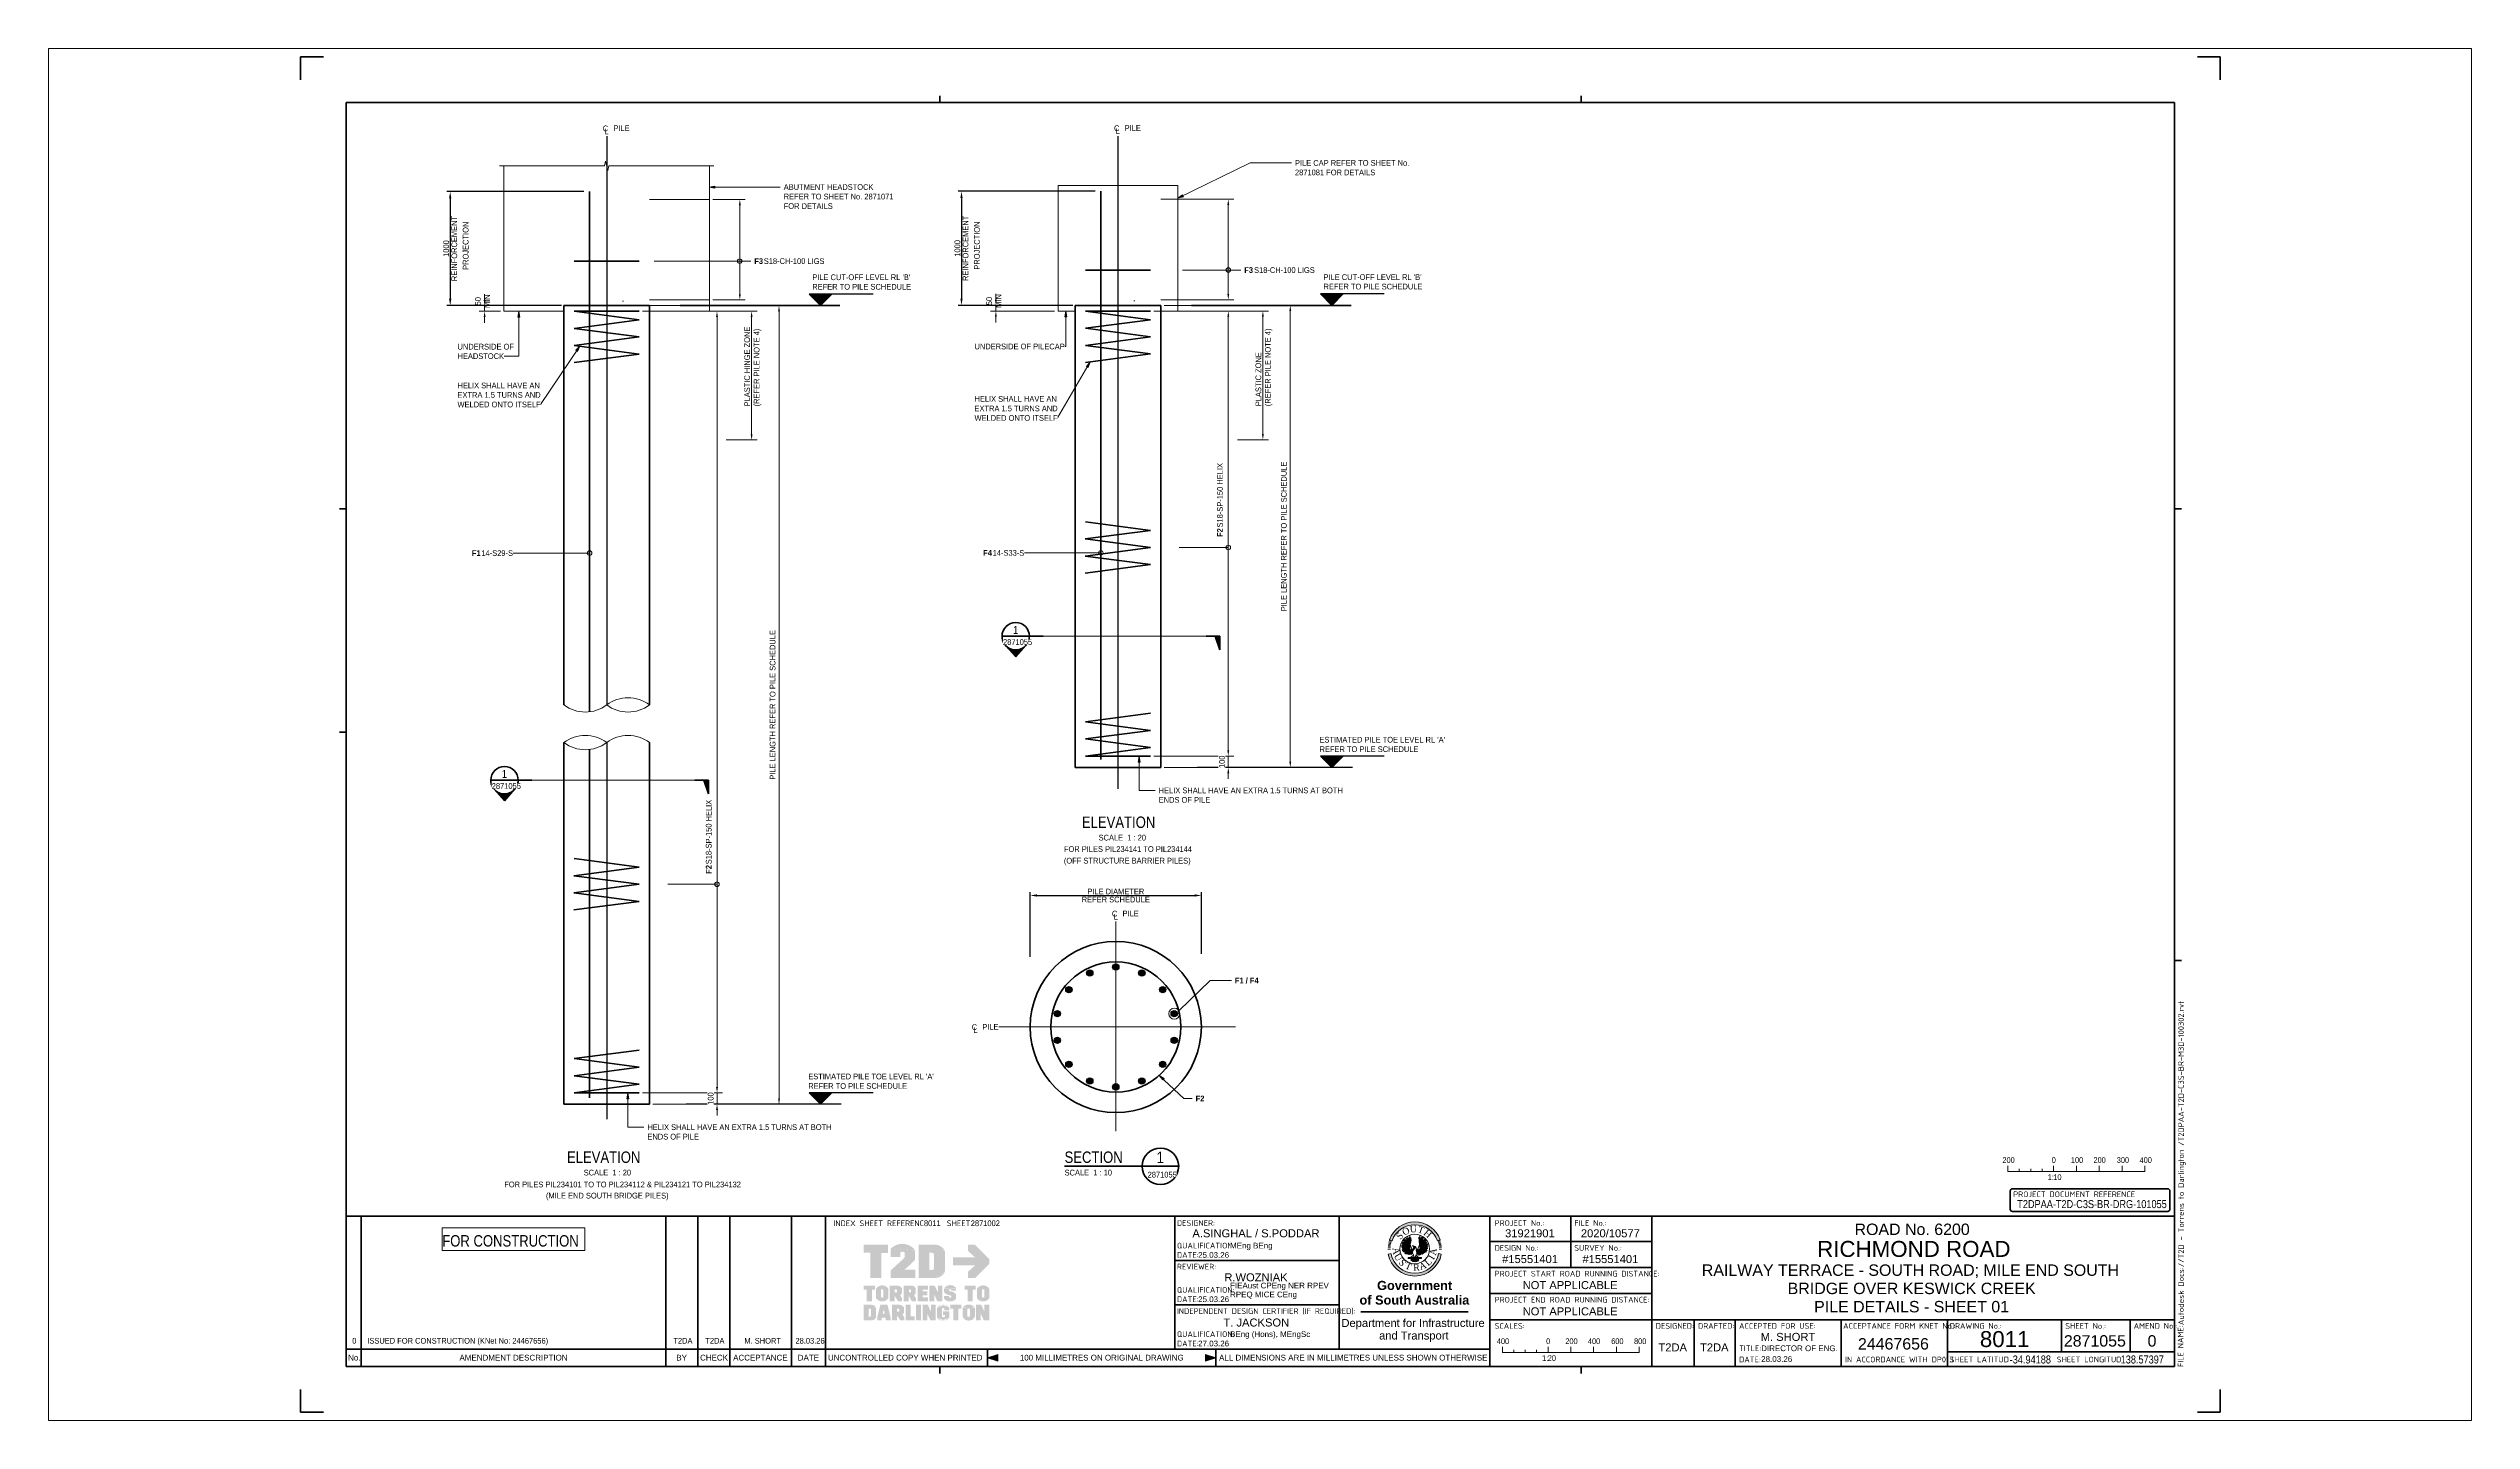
# Paper-space layout 'Layout1' of a CAD drawing. Header units: metres. Extents: x -0.11 to 0.95, y 0 to 0.6.
# The model-space entities are those that its viewports show. They can reach past a viewport. Long polylines and large blocks are cut down to what shows.
import ezdxf

# ---------------------------------------------------------------- set-up
doc = ezdxf.new("R2010")
doc.units = ezdxf.units.M
for name, pattern in [('Dot_Section Line', [0.02, 0, -0.02]), ('JacobsCenter', [0.015, 0.009, -0.0015, 0.003, -0.0015]), ('JacobsDash', [0.0045, 0.003, -0.0015])]:
    doc.linetypes.add(name, pattern=pattern)
doc.layers.get('Defpoints').update_dxf_attribs({"color": 41})
for name, color, linetype, lineweight in [('A-ANNO-NOTE-STAMP', 10, 'Continuous', 18), ('BRIDGE-G-IMPT', 7, 'Continuous', 13), ('D-BDGE', 7, 'Continuous', 13), ('D-BDGE-LINE', 7, 'Continuous', 9), ('D-ENHA-ANNO-SYMB', 7, 'Continuous', 50), ('D-ENHA-ANNO-TEXT', 7, 'Continuous', 9), ('D-ENHA-GEN-LINE', 7, 'Continuous', 9), ('D-ENHA-TEXT', 7, 'Continuous', 9), ('D-ENHA-TEXT-DIMS', 7, 'Continuous', 9), ('D-ENHA-TITLEBLOCK', 7, 'Continuous', 9), ('G-ANNO-TTLB', 7, 'Continuous', 18)]:
    doc.layers.add(name, color=color, linetype=linetype, lineweight=lineweight)
doc.layers.add('D-BDGE-ANNO-NPLT', color=191, linetype='Continuous', plot=False)
doc.layers.get('D-BDGE-ANNO-NPLT').freeze()
doc.styles.add('Arial', font='arial.ttf', dxfattribs={"height": 0.0025})
doc.styles.add('Arial Narrow', font='ARIALN.TTF', dxfattribs={"height": 0.0035})
doc.styles.add('Arial Narrow_1', font='ARIALN.TTF', dxfattribs={"height": 0.005})
doc.styles.add('Arial Narrow_2', font='ARIALN.TTF', dxfattribs={"height": 0.05})
doc.styles.add('Arial Narrow_3', font='ARIALN.TTF', dxfattribs={"height": 0.0025})
doc.styles.add('Arial Narrow_4', font='ARIALN.TTF', dxfattribs={"height": 0.07})
doc.styles.add('Arial Narrow_5', font='ARIALN.TTF', dxfattribs={"height": 0.025})
doc.styles.add('Arial Narrow_6', font='ARIALN.TTF', dxfattribs={"width": 0.9, "height": 0.0025})
doc.styles.add('Arial Narrow_B', font='ARIALNB.TTF', dxfattribs={"height": 0.05})
doc.styles.add('Arial Narrow_B_1', font='ARIALNB.TTF', dxfattribs={"height": 0.025})
doc.styles.add('Arial_1', font='arial.ttf', dxfattribs={"height": 0.0035})
doc.styles.add('Arial_2', font='arial.ttf', dxfattribs={"height": 0.005})
doc.styles.add('Arial_3', font='arial.ttf', dxfattribs={"height": 0.007})
doc.styles.add('Arial_B', font='arialbd.ttf', dxfattribs={"height": 0.004})
doc.styles.add('ISOCPEUR', font='isocpeur.ttf', dxfattribs={"height": 0.0025})
doc.styles.add('Times New Roman', font='times.ttf', dxfattribs={"height": 0.008001})
doc.dimstyles.new('____ddd____', dxfattribs={"dimscale": 0.3048, "dimtxt": 0.051172, "dimasz": 0.19685, "dimexe": 0.098425, "dimexo": 0.065617, "dimgap": 0.032808, "dimtad": 1, "dimdec": 0, "dimlfac": 1000, "dimzin": 0, "dimdsep": 46, "dimtxsty": 'Arial Narrow_2', "dimsah": 1, "dimcen": 0.09, "dimaunit": 1, "dimadec": 4, "dimazin": 0, "dimtfac": 1, "dimtdec": 4, "dimtix": 1, "dimtmove": 0, "dimatfit": 3, "dimfxl": 1, "dimtvp": 1, "dimtolj": 1, "dimtzin": 0, "dimarcsym": 2})
doc.dimstyles.new('____ddd_____1', dxfattribs={"dimscale": 0.3048, "dimtxt": 0.025586, "dimasz": 0.098425, "dimexe": 0.049213, "dimexo": 0.032808, "dimgap": 0.016404, "dimtad": 1, "dimdec": 0, "dimlfac": 1000, "dimzin": 0, "dimdsep": 46, "dimtxsty": 'Arial Narrow_5', "dimsah": 1, "dimcen": 0.09, "dimaunit": 1, "dimadec": 4, "dimazin": 0, "dimtfac": 1, "dimtdec": 4, "dimtix": 1, "dimtmove": 0, "dimatfit": 3, "dimfxl": 1, "dimtvp": 1, "dimtolj": 1, "dimtzin": 0, "dimarcsym": 2})
doc.dimstyles.new('Dimension_Standard_O__mm_', dxfattribs={"dimscale": 0.3048, "dimtxt": 0.051172, "dimasz": 0.164042, "dimexe": 0.15748, "dimexo": 0.098425, "dimgap": 0.098425, "dimtad": 1, "dimdec": 0, "dimlfac": 1000, "dimzin": 0, "dimdsep": 46, "dimtxsty": 'Arial Narrow_2', "dimsah": 1, "dimcen": 0.09, "dimaunit": 1, "dimadec": 4, "dimazin": 0, "dimtfac": 1, "dimtdec": 4, "dimtix": 1, "dimtmove": 0, "dimatfit": 3, "dimfxl": 1, "dimtvp": 1, "dimtfill": 1, "dimtolj": 1, "dimtzin": 0, "dimlwd": 18, "dimlwe": 18, "dimarcsym": 2})
doc.dimstyles.new('Dimension_Standard_O__mm__1', dxfattribs={"dimscale": 0.3048, "dimtxt": 0.051172, "dimasz": 0.164042, "dimexe": 0.15748, "dimexo": 0.098425, "dimgap": 0.098425, "dimtad": 1, "dimdec": 0, "dimlfac": 1000, "dimzin": 0, "dimdsep": 46, "dimtxsty": 'Arial Narrow_2', "dimsah": 1, "dimcen": 0.09, "dimaunit": 1, "dimadec": 4, "dimazin": 0, "dimtfac": 1, "dimtdec": 4, "dimtix": 1, "dimtmove": 2, "dimatfit": 3, "dimfxl": 1, "dimtvp": 1, "dimtfill": 1, "dimtolj": 1, "dimtzin": 0, "dimlwd": 18, "dimlwe": 18, "dimarcsym": 2})
doc.dimstyles.new('Dimension_Standard_T__mm_', dxfattribs={"dimscale": 0.3048, "dimtxt": 0.051172, "dimasz": 0.164042, "dimexe": 0.15748, "dimexo": 0.098425, "dimgap": 0.065617, "dimtad": 1, "dimdec": 0, "dimlfac": 1000, "dimzin": 0, "dimdsep": 46, "dimtxsty": 'Arial Narrow_2', "dimsah": 1, "dimcen": 0.09, "dimaunit": 1, "dimadec": 4, "dimazin": 0, "dimtfac": 1, "dimtdec": 4, "dimtix": 1, "dimtmove": 2, "dimatfit": 3, "dimfxl": 1, "dimtvp": 1, "dimtolj": 1, "dimtzin": 0, "dimlwd": 18, "dimlwe": 18, "dimarcsym": 2})

# ---------------------------------------------------------------- blocks, each defined once
blk = doc.blocks.new('T2DPAA-T2D-PWA-DE-XRF-000001 - Drawing3_dwg-6272381-PILE DETAILS - SHEET 01')
at = {"layer": 'BRIDGE-G-IMPT'}
h = blk.add_hatch(color=256, dxfattribs=at)
edge = h.paths.add_edge_path()
edge.add_line((0.1549, 0.1015), (0.1515, 0.1021))
edge.add_arc((0.1226, 0.1077), 0.0295, 190.997, 349.003, ccw=False)
edge.add_line((0.0937, 0.1021), (0.0903, 0.1015))
edge.add_arc((0.1226, 0.1077), 0.0329, 190.997, 349.003)
edge = h.paths.add_edge_path()
edge.add_arc((0.1226, 0.1077), 0.0329, 20.0475, 159.9525, ccw=False)
edge.add_line((0.1535, 0.119), (0.1503, 0.1178))
edge.add_arc((0.1226, 0.1077), 0.0295, 20.0475, 159.9525)
edge.add_line((0.0949, 0.1178), (0.0917, 0.119))
h = blk.add_hatch(color=256, dxfattribs=at)
edge = h.paths.add_edge_path()
edge.add_arc((0.1226, 0.1077), 0.0329, 161.3902, 162.9856, ccw=False)
edge.add_line((0.0915, 0.1183), (0.0914, 0.1182))
edge.add_line((0.0915, 0.1183), (0.0947, 0.1172))
edge.add_line((0.0947, 0.1171), (0.0947, 0.1172))
edge.add_arc((0.1226, 0.1077), 0.0295, 161.3902, 162.9856)
edge.add_line((0.0944, 0.1163), (0.0911, 0.1174))
h = blk.add_hatch(color=256, dxfattribs=at)
edge = h.paths.add_edge_path()
edge.add_line((0.1206, 0.1074), (0.1207, 0.1074))
edge.add_line((0.1207, 0.1074), (0.1206, 0.1074))
edge = h.paths.add_edge_path()
edge.add_line((0.1166, 0.11), (0.1166, 0.1074))
edge.add_line((0.1166, 0.1074), (0.1183, 0.1065))
edge.add_line((0.1183, 0.1065), (0.119, 0.1076))
edge.add_line((0.119, 0.1076), (0.1204, 0.1079))
edge.add_line((0.1204, 0.1079), (0.1207, 0.1074))
edge.add_line((0.1207, 0.1074), (0.1211, 0.1067))
edge.add_line((0.1211, 0.1067), (0.1187, 0.1008))
edge.add_line((0.1187, 0.1008), (0.1178, 0.1012))
edge.add_line((0.1178, 0.1012), (0.1166, 0.1008))
edge.add_line((0.1166, 0.1008), (0.1161, 0.1012))
edge.add_line((0.1161, 0.1012), (0.1147, 0.101))
edge.add_line((0.1147, 0.101), (0.1143, 0.1017))
edge.add_line((0.1143, 0.1017), (0.1131, 0.1012))
edge.add_line((0.1131, 0.1012), (0.1128, 0.1022))
edge.add_line((0.1128, 0.1022), (0.1119, 0.1019))
edge.add_line((0.1119, 0.1019), (0.1119, 0.1029))
edge.add_line((0.1119, 0.1029), (0.1105, 0.1027))
edge.add_line((0.1105, 0.1027), (0.1107, 0.1043))
edge.add_line((0.1107, 0.1043), (0.1091, 0.1041))
edge.add_line((0.1091, 0.1041), (0.1095, 0.1057))
edge.add_line((0.1095, 0.1057), (0.1077, 0.106))
edge.add_line((0.1077, 0.106), (0.1081, 0.1069))
edge.add_line((0.1081, 0.1069), (0.1072, 0.1074))
edge.add_line((0.1072, 0.1074), (0.1081, 0.1091))
edge.add_line((0.1081, 0.1091), (0.1069, 0.11))
edge.add_line((0.1069, 0.11), (0.1081, 0.1112))
edge.add_line((0.1081, 0.1112), (0.1069, 0.1122))
edge.add_line((0.1069, 0.1122), (0.1085, 0.113))
edge.add_line((0.1085, 0.113), (0.1072, 0.1143))
edge.add_line((0.1072, 0.1143), (0.1095, 0.1145))
edge.add_line((0.1095, 0.1145), (0.1081, 0.116))
edge.add_line((0.1081, 0.116), (0.1105, 0.116))
edge.add_line((0.1105, 0.116), (0.1088, 0.1179))
edge.add_line((0.1088, 0.1179), (0.1119, 0.1163))
edge.add_line((0.1119, 0.1163), (0.1105, 0.1193))
edge.add_line((0.1105, 0.1193), (0.1138, 0.1172))
edge.add_line((0.1138, 0.1172), (0.1121, 0.121))
edge.add_line((0.1121, 0.121), (0.1147, 0.1181))
edge.add_line((0.1147, 0.1181), (0.1143, 0.1224))
edge.add_line((0.1143, 0.1224), (0.1159, 0.1188))
edge.add_line((0.1159, 0.1188), (0.1166, 0.1236))
edge.add_line((0.1166, 0.1236), (0.1171, 0.1207))
edge.add_line((0.1171, 0.1207), (0.1178, 0.1214))
edge.add_line((0.1178, 0.1214), (0.118, 0.1179))
edge.add_line((0.118, 0.1179), (0.1171, 0.1131))
edge.add_line((0.1171, 0.1131), (0.1178, 0.111))
edge.add_line((0.1178, 0.111), (0.1166, 0.11))
for points in [[(0.1105, 0.1193), (0.1088, 0.1179), (0.1119, 0.1163)], [(0.1369, 0.1093), (0.1385, 0.1081), (0.1367, 0.1074), (0.1376, 0.106), (0.1357, 0.106), (0.1367, 0.1043), (0.1348, 0.1043), (0.1348, 0.1031), (0.1336, 0.1034), (0.1331, 0.1022), (0.1322, 0.1024), (0.1317, 0.1015), (0.1305, 0.1017), (0.1301, 0.101), (0.1296, 0.1015), (0.1291, 0.1005), (0.1286, 0.1008), (0.1277, 0.1003), (0.1275, 0.101), (0.1268, 0.1003), (0.1251, 0.1029), (0.1242, 0.1065), (0.1246, 0.1076), (0.1263, 0.1076), (0.127, 0.1067), (0.1284, 0.1072), (0.1291, 0.11), (0.1275, 0.1112), (0.1282, 0.1133), (0.1275, 0.1219), (0.1284, 0.121), (0.1289, 0.1236), (0.1294, 0.1193), (0.1312, 0.1226), (0.1305, 0.1191), (0.1331, 0.1212), (0.1317, 0.1179), (0.1348, 0.1195), (0.1324, 0.116), (0.1364, 0.1179), (0.1341, 0.1155), (0.1371, 0.116), (0.1355, 0.1143), (0.1381, 0.1141), (0.1364, 0.1131), (0.1383, 0.1124), (0.1367, 0.1114), (0.1385, 0.11)], [(0.1312, 0.1226), (0.1331, 0.1212), (0.1305, 0.1191)], [(0.1348, 0.1195), (0.1364, 0.1179), (0.1324, 0.116)], [(0.1069, 0.1122), (0.1069, 0.11), (0.1081, 0.1112)], [(0.1081, 0.116), (0.1072, 0.1143), (0.1095, 0.1145)], [(0.1077, 0.106), (0.1091, 0.1041), (0.1095, 0.1057)], [(0.1105, 0.1027), (0.1119, 0.1019), (0.1119, 0.1029)], [(0.1225, 0.0967), (0.1233, 0.0985), (0.1277, 0.0943), (0.1263, 0.0929), (0.1237, 0.092), (0.1202, 0.0924), (0.1176, 0.0943), (0.1218, 0.0984)], [(0.1291, 0.1005), (0.1301, 0.101), (0.1296, 0.1015)], [(0.1317, 0.1015), (0.1331, 0.1022), (0.1322, 0.1024)], [(0.1383, 0.1124), (0.1381, 0.1141), (0.1364, 0.1131)]]:
    blk.add_hatch(color=256, dxfattribs=at).paths.add_polyline_path(points)
h = blk.add_hatch(color=256, dxfattribs=at)
edge = h.paths.add_edge_path()
edge.add_line((0.154, 0.1174), (0.1508, 0.1163))
edge.add_arc((0.1226, 0.1077), 0.0295, 17.0144, 18.6098)
edge.add_line((0.1505, 0.1172), (0.1505, 0.1171))
edge.add_line((0.1505, 0.1172), (0.1537, 0.1183))
edge.add_line((0.1538, 0.1182), (0.1537, 0.1183))
edge.add_arc((0.1226, 0.1077), 0.0329, 17.0144, 18.6098, ccw=False)
h = blk.add_hatch(color=256, dxfattribs=at)
edge = h.paths.add_edge_path()
edge.add_line((0.0931, 0.1083), (0.0897, 0.1083))
edge.add_arc((0.1226, 0.1077), 0.0329, 177.3415, 178.9368, ccw=False)
edge.add_line((0.0897, 0.1094), (0.0897, 0.1093))
edge.add_line((0.0897, 0.1094), (0.0932, 0.1092))
edge.add_line((0.0932, 0.1091), (0.0932, 0.1092))
edge.add_arc((0.1226, 0.1077), 0.0295, 177.3415, 178.9368)
h = blk.add_hatch(color=256, dxfattribs=at)
edge = h.paths.add_edge_path()
edge.add_line((0.0931, 0.1069), (0.0897, 0.1068))
edge.add_arc((0.1226, 0.1077), 0.0329, 180, 181.5953, ccw=False)
edge.add_line((0.0897, 0.1078), (0.0897, 0.1077))
edge.add_line((0.0897, 0.1078), (0.0931, 0.1078))
edge.add_line((0.0931, 0.1077), (0.0931, 0.1078))
edge.add_arc((0.1226, 0.1077), 0.0295, 180, 181.5953)
h = blk.add_hatch(color=256, dxfattribs=at)
edge = h.paths.add_edge_path()
edge.add_arc((0.1226, 0.1077), 0.0329, 174.6829, 176.2783, ccw=False)
edge.add_line((0.0899, 0.1109), (0.0898, 0.1108))
edge.add_line((0.0899, 0.1109), (0.0933, 0.1106))
edge.add_line((0.0933, 0.1105), (0.0933, 0.1106))
edge.add_arc((0.1226, 0.1077), 0.0295, 174.6829, 176.2783)
edge.add_line((0.0932, 0.1096), (0.0898, 0.1099))
h = blk.add_hatch(color=256, dxfattribs=at)
edge = h.paths.add_edge_path()
edge.add_arc((0.1226, 0.1077), 0.0329, 172.0244, 173.6197, ccw=False)
edge.add_line((0.09, 0.1124), (0.09, 0.1123))
edge.add_line((0.09, 0.1124), (0.0934, 0.1119))
edge.add_line((0.0934, 0.1118), (0.0934, 0.1119))
edge.add_arc((0.1226, 0.1077), 0.0295, 172.0244, 173.6197)
edge.add_line((0.0933, 0.111), (0.0899, 0.1114))
h = blk.add_hatch(color=256, dxfattribs=at)
edge = h.paths.add_edge_path()
edge.add_arc((0.1226, 0.1077), 0.0329, 169.3658, 170.9612, ccw=False)
edge.add_line((0.0903, 0.1139), (0.0903, 0.1138))
edge.add_line((0.0903, 0.1139), (0.0937, 0.1133))
edge.add_line((0.0936, 0.1132), (0.0937, 0.1133))
edge.add_arc((0.1226, 0.1077), 0.0295, 169.3658, 170.9612)
edge.add_line((0.0935, 0.1124), (0.0901, 0.1129))
h = blk.add_hatch(color=256, dxfattribs=at)
edge = h.paths.add_edge_path()
edge.add_arc((0.1226, 0.1077), 0.0329, 166.7073, 168.3026, ccw=False)
edge.add_line((0.0906, 0.1154), (0.0906, 0.1153))
edge.add_line((0.0906, 0.1154), (0.0939, 0.1146))
edge.add_line((0.0939, 0.1145), (0.0939, 0.1146))
edge.add_arc((0.1226, 0.1077), 0.0295, 166.7073, 168.3026)
edge.add_line((0.0937, 0.1137), (0.0904, 0.1144))
h = blk.add_hatch(color=256, dxfattribs=at)
edge = h.paths.add_edge_path()
edge.add_line((0.0941, 0.115), (0.0907, 0.1159))
edge.add_arc((0.1226, 0.1077), 0.0329, 164.0488, 165.6441, ccw=False)
edge.add_line((0.091, 0.1169), (0.091, 0.1168))
edge.add_line((0.091, 0.1169), (0.0943, 0.1159))
edge.add_line((0.0943, 0.1158), (0.0943, 0.1159))
edge.add_arc((0.1226, 0.1077), 0.0295, 164.0488, 165.6441)
h = blk.add_hatch(color=256, dxfattribs=at)
edge = h.paths.add_edge_path()
edge.add_line((0.1232, 0.1095), (0.1225, 0.1076))
edge.add_line((0.1225, 0.1076), (0.1207, 0.1074))
edge.add_line((0.1207, 0.1074), (0.1207, 0.1074))
edge.add_line((0.1207, 0.1074), (0.1216, 0.1086))
edge.add_line((0.1216, 0.1086), (0.1197, 0.1119))
edge.add_line((0.1197, 0.1119), (0.1232, 0.1107))
edge.add_line((0.1232, 0.1107), (0.1239, 0.1098))
edge.add_line((0.1239, 0.1098), (0.1232, 0.1095))
h = blk.add_hatch(color=256, dxfattribs=at)
edge = h.paths.add_edge_path()
edge.add_arc((0.1226, 0.1077), 0.0295, 14.3559, 15.9512)
edge.add_line((0.1509, 0.1159), (0.1509, 0.1158))
edge.add_line((0.1509, 0.1159), (0.1542, 0.1169))
edge.add_line((0.1542, 0.1168), (0.1542, 0.1169))
edge.add_arc((0.1226, 0.1077), 0.0329, 14.3559, 15.9512, ccw=False)
edge.add_line((0.1545, 0.1159), (0.1511, 0.115))
h = blk.add_hatch(color=256, dxfattribs=at)
edge = h.paths.add_edge_path()
edge.add_line((0.1548, 0.1144), (0.1514, 0.1137))
edge.add_arc((0.1226, 0.1077), 0.0295, 11.6974, 13.2927)
edge.add_line((0.1512, 0.1146), (0.1513, 0.1145))
edge.add_line((0.1512, 0.1146), (0.1546, 0.1154))
edge.add_line((0.1546, 0.1153), (0.1546, 0.1154))
edge.add_arc((0.1226, 0.1077), 0.0329, 11.6974, 13.2927, ccw=False)
h = blk.add_hatch(color=256, dxfattribs=at)
edge = h.paths.add_edge_path()
edge.add_arc((0.1226, 0.1077), 0.0295, 9.0388, 10.6342)
edge.add_line((0.1515, 0.1133), (0.1515, 0.1132))
edge.add_line((0.1515, 0.1133), (0.1549, 0.1139))
edge.add_line((0.1549, 0.1138), (0.1549, 0.1139))
edge.add_arc((0.1226, 0.1077), 0.0329, 9.0388, 10.6342, ccw=False)
edge.add_line((0.1551, 0.1129), (0.1517, 0.1124))
h = blk.add_hatch(color=256, dxfattribs=at)
edge = h.paths.add_edge_path()
edge.add_arc((0.1226, 0.1077), 0.0295, 6.3803, 7.9756)
edge.add_line((0.1518, 0.1119), (0.1518, 0.1118))
edge.add_line((0.1518, 0.1119), (0.1552, 0.1124))
edge.add_line((0.1552, 0.1123), (0.1552, 0.1124))
edge.add_arc((0.1226, 0.1077), 0.0329, 6.3803, 7.9756, ccw=False)
edge.add_line((0.1553, 0.1114), (0.1519, 0.111))
h = blk.add_hatch(color=256, dxfattribs=at)
edge = h.paths.add_edge_path()
edge.add_line((0.1554, 0.1099), (0.152, 0.1096))
edge.add_arc((0.1226, 0.1077), 0.0295, 3.7217, 5.3171)
edge.add_line((0.1519, 0.1106), (0.1519, 0.1105))
edge.add_line((0.1519, 0.1106), (0.1553, 0.1109))
edge.add_line((0.1553, 0.1108), (0.1553, 0.1109))
edge.add_arc((0.1226, 0.1077), 0.0329, 3.7217, 5.3171, ccw=False)
h = blk.add_hatch(color=256, dxfattribs=at)
edge = h.paths.add_edge_path()
edge.add_line((0.1555, 0.1083), (0.1521, 0.1083))
edge.add_arc((0.1226, 0.1077), 0.0295, 1.0632, 2.6585)
edge.add_line((0.152, 0.1092), (0.152, 0.1091))
edge.add_line((0.152, 0.1092), (0.1554, 0.1094))
edge.add_line((0.1555, 0.1093), (0.1554, 0.1094))
edge.add_arc((0.1226, 0.1077), 0.0329, 1.0632, 2.6585, ccw=False)
h = blk.add_hatch(color=256, dxfattribs=at)
edge = h.paths.add_edge_path()
edge.add_line((0.1555, 0.1068), (0.152, 0.1069))
edge.add_arc((0.1226, 0.1077), 0.0295, 358.4047, 360)
edge.add_line((0.1521, 0.1078), (0.1521, 0.1077))
edge.add_line((0.1521, 0.1078), (0.1555, 0.1078))
edge.add_line((0.1555, 0.1077), (0.1555, 0.1078))
edge.add_arc((0.1226, 0.1077), 0.0329, 358.4047, 360, ccw=False)
for p, q in [((0.0917, 0.119), (0.0949, 0.1178)), ((0.1105, 0.1193), (0.1088, 0.1179)), ((0.1119, 0.1163), (0.1105, 0.1193)), ((0.1305, 0.1191), (0.1312, 0.1226)), ((0.1331, 0.1212), (0.1305, 0.1191)), ((0.1312, 0.1226), (0.1331, 0.1212)), ((0.1324, 0.116), (0.1348, 0.1195)), ((0.1348, 0.1195), (0.1364, 0.1179)), ((0.1503, 0.1178), (0.1535, 0.119)), ((0.0903, 0.1015), (0.0937, 0.1021)), ((0.1069, 0.1122), (0.1069, 0.11)), ((0.1081, 0.1112), (0.1069, 0.1122)), ((0.1069, 0.11), (0.1081, 0.1112)), ((0.1081, 0.116), (0.1072, 0.1143)), ((0.1072, 0.1143), (0.1095, 0.1145)), ((0.1077, 0.106), (0.1091, 0.1041)), ((0.1095, 0.1057), (0.1077, 0.106)), ((0.1095, 0.1145), (0.1081, 0.116)), ((0.1088, 0.1179), (0.1119, 0.1163)), ((0.1091, 0.1041), (0.1095, 0.1057)), ((0.1119, 0.1029), (0.1105, 0.1027)), ((0.1105, 0.1027), (0.1119, 0.1019)), ((0.1119, 0.1019), (0.1119, 0.1029)), ((0.115, 0.0967), (0.1197, 0.0967)), ((0.1211, 0.1003), (0.1173, 0.0974)), ((0.1244, 0.1003), (0.1272, 0.0974)), ((0.1256, 0.0967), (0.1308, 0.0967)), ((0.1296, 0.1015), (0.1291, 0.1005)), ((0.1291, 0.1005), (0.1301, 0.101)), ((0.1301, 0.101), (0.1296, 0.1015)), ((0.1322, 0.1024), (0.1317, 0.1015)), ((0.1317, 0.1015), (0.1331, 0.1022)), ((0.1331, 0.1022), (0.1322, 0.1024)), ((0.1364, 0.1179), (0.1324, 0.116)), ((0.1381, 0.1141), (0.1364, 0.1131)), ((0.1364, 0.1131), (0.1383, 0.1124)), ((0.1383, 0.1124), (0.1381, 0.1141)), ((0.1515, 0.1021), (0.1549, 0.1015))]:
    blk.add_line(p, q, dxfattribs=at)
at = {"layer": 'BRIDGE-G-IMPT', "flags": 128}
for points in [[(0.1085, 0.113), (0.1072, 0.1143), (0.1095, 0.1145), (0.1081, 0.116), (0.1105, 0.116), (0.1088, 0.1179), (0.1119, 0.1163), (0.1105, 0.1193), (0.1138, 0.1172), (0.1121, 0.121), (0.1147, 0.1181), (0.1143, 0.1224), (0.1159, 0.1188), (0.1166, 0.1236), (0.1171, 0.1207), (0.1178, 0.1214), (0.118, 0.1179), (0.1171, 0.1131), (0.119, 0.1076), (0.1204, 0.1079), (0.1211, 0.1067), (0.1187, 0.1008), (0.1178, 0.1012), (0.1166, 0.1008), (0.1161, 0.1012), (0.1147, 0.101), (0.1143, 0.1017), (0.1131, 0.1012), (0.1128, 0.1022), (0.1119, 0.1019), (0.1119, 0.1029), (0.1105, 0.1027), (0.1107, 0.1043), (0.1091, 0.1041), (0.1095, 0.1057), (0.1077, 0.106), (0.1081, 0.1069), (0.1072, 0.1074), (0.1081, 0.1091), (0.1069, 0.11), (0.1081, 0.1112), (0.1069, 0.1122), (0.1087, 0.1131)], [(0.1199, 0.1031), (0.1225, 0.0967), (0.1251, 0.1029), (0.1242, 0.1065), (0.1246, 0.1076), (0.1263, 0.1076), (0.1282, 0.1133), (0.1275, 0.1219), (0.1284, 0.121), (0.1289, 0.1236), (0.1294, 0.1193), (0.1312, 0.1226), (0.1305, 0.1191), (0.1331, 0.1212), (0.1317, 0.1179), (0.1348, 0.1195), (0.1324, 0.116), (0.1364, 0.1179), (0.1341, 0.1155), (0.1371, 0.116), (0.1355, 0.1143), (0.1381, 0.1141), (0.1364, 0.1131), (0.1383, 0.1124), (0.1367, 0.1114), (0.1385, 0.11), (0.1369, 0.1093), (0.1385, 0.1081), (0.1367, 0.1074), (0.1376, 0.106), (0.1357, 0.106), (0.1367, 0.1043), (0.1348, 0.1043), (0.1348, 0.1031), (0.1336, 0.1034), (0.1331, 0.1022), (0.1322, 0.1024), (0.1317, 0.1015), (0.1305, 0.1017), (0.1301, 0.101), (0.1296, 0.1015), (0.1291, 0.1005), (0.1286, 0.1008), (0.1277, 0.1003), (0.1275, 0.101), (0.1268, 0.1003), (0.1251, 0.1029)], [(0.1206, 0.0974), (0.1145, 0.0974), (0.1145, 0.0962), (0.1194, 0.0962)], [(0.119, 0.1076), (0.1183, 0.1065), (0.1166, 0.1074), (0.1166, 0.11), (0.1178, 0.111)], [(0.1218, 0.0984), (0.1176, 0.0943), (0.1202, 0.0924), (0.1237, 0.092), (0.1263, 0.0929), (0.1277, 0.0943), (0.1233, 0.0985)], [(0.1239, 0.1098), (0.1244, 0.1091), (0.1246, 0.1076)], [(0.1246, 0.0974), (0.1308, 0.0974), (0.1308, 0.0962), (0.126, 0.0962)], [(0.1263, 0.1076), (0.127, 0.1067), (0.1284, 0.1072), (0.1291, 0.11), (0.1275, 0.1112)]]:
    blk.add_lwpolyline(points, dxfattribs=at)
blk.add_lwpolyline([(0.1206, 0.1074), (0.1216, 0.1086), (0.1197, 0.1119), (0.1232, 0.1107), (0.1239, 0.1098), (0.1232, 0.1095), (0.1225, 0.1076)], close=True, dxfattribs=at)
at = {"layer": 'BRIDGE-G-IMPT'}
blk.add_circle((0.1226, 0.1077), 0.018, dxfattribs=at)
for radius, start, end in [(0.0329, 20.0475, 159.9525), (0.0295, 20.0475, 159.9525), (0.0329, 190.997, 349.003), (0.0295, 190.997, 349.003)]:
    blk.add_arc((0.1226, 0.1077), radius, start, end, dxfattribs=at)
at = {"layer": 'BRIDGE-G-IMPT', "lineweight": 9, "char_height": 0.008, "attachment_point": 2, "line_spacing_factor": 1.029793, "style": 'Times New Roman'}
for s, insert, width, rotation in [('S', (0.1012, 0.1263), 0.008041, 49.0663), ('O', (0.1099, 0.133), 0.010353, 26.6943), ('U', (0.1205, 0.136), 0.010353, 4.3222), ('T', (0.1314, 0.1347), 0.008744, 341.9502), ('H', (0.141, 0.1293), 0.010353, 319.5782), ('A', (0.104, 0.106), 0.010353, 279.6978), ('U', (0.1058, 0.0996), 0.010353, 300.15), ('S', (0.1107, 0.0935), 0.008041, 310.3575), ('T', (0.1164, 0.0903), 0.008744, 336.9699), ('R', (0.1244, 0.0893), 0.009549, 3.701), ('A', (0.1307, 0.0909), 0.010353, 21.3382), ('L', (0.1363, 0.0949), 0.008744, 42.375), ('I', (0.1395, 0.0995), 0.004825, 60.5783), ('A', (0.141, 0.1048), 0.010353, 83.64)]:
    blk.add_mtext(s, dxfattribs=dict(at, insert=insert, width=width, rotation=rotation))
blk = doc.blocks.new('T2DPAA-T2D-PWA-DE-XRF-000001 - Standard-7771764-PILE DETAILS - SHEET 01')
at = {"layer": 'BRIDGE-G-IMPT', "lineweight": 9}
for points in [[(0.3055, 0.0254), (0.3055, 0.0239), (0.3055, 0.0224), (0.301, 0.0239)], [(0.3965, 0.0254), (0.401, 0.0239), (0.3965, 0.0224), (0.3965, 0.0239)]]:
    blk.add_hatch(color=256, dxfattribs=at).paths.add_polyline_path(points)
at = {"layer": 'D-ENHA-TITLEBLOCK', "true_color": 0x1d4a5c}
h = blk.add_hatch(color=139, dxfattribs=at)
edge = h.paths.add_edge_path()
edge.add_line((0.2623, 0.0443), (0.2623, 0.0452))
edge.add_arc((0.2616, 0.044), 0.00145, 58.8241, 99.793)
edge.add_line((0.2613, 0.0454), (0.2613, 0.0441))
edge.add_arc((0.2616, 0.0455), 0.00141, 259.7202, 301.6629)
edge = h.paths.add_edge_path()
edge.add_arc((0.2625, 0.0448), 0.00224, 301.808, 330.1086, ccw=False)
edge.add_line((0.2637, 0.0429), (0.2645, 0.0415))
edge.add_line((0.2645, 0.0415), (0.2645, 0.0403))
edge.add_line((0.2645, 0.0403), (0.2627, 0.0403))
edge.add_line((0.2627, 0.0403), (0.2613, 0.0425))
edge.add_line((0.2613, 0.0425), (0.2613, 0.0403))
edge.add_line((0.2613, 0.0403), (0.2591, 0.0403))
edge.add_line((0.2591, 0.0403), (0.2591, 0.0471))
edge.add_line((0.2591, 0.0471), (0.2624, 0.0471))
edge.add_arc((0.2623, 0.0446), 0.00248, 32.8357, 87.7033, ccw=False)
edge.add_line((0.2644, 0.046), (0.2644, 0.0437))
edge = h.paths.add_edge_path()
edge.add_line((0.2674, 0.0527), (0.2674, 0.0537))
edge.add_arc((0.2667, 0.0524), 0.00145, 58.8241, 99.793)
edge.add_line((0.2665, 0.0539), (0.2665, 0.0526))
edge.add_arc((0.2667, 0.0539), 0.00141, 259.7202, 301.6629)
edge = h.paths.add_edge_path()
edge.add_arc((0.2676, 0.0532), 0.00224, 301.808, 330.1086, ccw=False)
edge.add_line((0.2688, 0.0513), (0.2696, 0.0499))
edge.add_line((0.2696, 0.0499), (0.2696, 0.0487))
edge.add_line((0.2696, 0.0487), (0.2678, 0.0487))
edge.add_line((0.2678, 0.0487), (0.2664, 0.051))
edge.add_line((0.2664, 0.051), (0.2664, 0.0487))
edge.add_line((0.2664, 0.0487), (0.2642, 0.0487))
edge.add_line((0.2642, 0.0487), (0.2642, 0.0555))
edge.add_line((0.2642, 0.0555), (0.2676, 0.0555))
edge.add_arc((0.2675, 0.0531), 0.00248, 32.8357, 87.7033, ccw=False)
edge.add_line((0.2695, 0.0544), (0.2695, 0.0521))
edge = h.paths.add_edge_path()
edge.add_line((0.2499, 0.0422), (0.2499, 0.0452))
edge.add_arc((0.2491, 0.0441), 0.00138, 56.3448, 98.7814)
edge.add_line((0.2489, 0.0454), (0.2489, 0.0419))
edge.add_arc((0.2491, 0.0433), 0.00138, 261.2186, 303.6552)
edge = h.paths.add_edge_path()
edge.add_line((0.2613, 0.0527), (0.2613, 0.0537))
edge.add_arc((0.2606, 0.0524), 0.00145, 58.8241, 99.793)
edge.add_line((0.2603, 0.0539), (0.2603, 0.0526))
edge.add_arc((0.2606, 0.0539), 0.00141, 259.7202, 301.6629)
edge = h.paths.add_edge_path()
edge.add_line((0.2502, 0.0403), (0.2467, 0.0403))
edge.add_line((0.2467, 0.0403), (0.2467, 0.0471))
edge.add_line((0.2467, 0.0471), (0.2501, 0.0471))
edge.add_arc((0.25, 0.0447), 0.00241, 26.2483, 85.5583, ccw=False)
edge.add_line((0.2521, 0.0457), (0.2521, 0.0416))
edge.add_arc((0.2502, 0.0424), 0.00209, 270, 338.4707, ccw=False)
h.paths.add_polyline_path([(0.2555, 0.0451), (0.255, 0.0432), (0.2559, 0.0432)])
h.paths.add_polyline_path([(0.2585, 0.0415), (0.2585, 0.0403), (0.2564, 0.0403), (0.2562, 0.0415), (0.2547, 0.0415), (0.2544, 0.0403), (0.2526, 0.0403), (0.2526, 0.0415), (0.254, 0.0471), (0.2571, 0.0471)])
h.paths.add_polyline_path([(0.2673, 0.042), (0.269, 0.042), (0.269, 0.0403), (0.2651, 0.0403), (0.2651, 0.0471), (0.2673, 0.0471)])
h.paths.add_polyline_path([(0.2718, 0.0403), (0.2696, 0.0403), (0.2696, 0.0471), (0.2718, 0.0471)])
h.paths.add_polyline_path([(0.2762, 0.0441), (0.2762, 0.0471), (0.2782, 0.0471), (0.2782, 0.0403), (0.2759, 0.0403), (0.2746, 0.0432), (0.2746, 0.0403), (0.2725, 0.0403), (0.2725, 0.0471), (0.2748, 0.0471)])
edge = h.paths.add_edge_path()
edge.add_arc((0.2817, 0.0424), 0.000774, 214.5178, 325.4822)
edge.add_line((0.2823, 0.0419), (0.2823, 0.0427))
edge.add_line((0.2823, 0.0427), (0.2815, 0.0427))
edge.add_line((0.2815, 0.0427), (0.2815, 0.0443))
edge.add_line((0.2815, 0.0443), (0.2842, 0.0443))
edge.add_line((0.2842, 0.0443), (0.2842, 0.0415))
edge.add_arc((0.2819, 0.0428), 0.00262, 274.1131, 330.4929, ccw=False)
edge.add_arc((0.2815, 0.0434), 0.00327, 260.2337, 279.7663, ccw=False)
edge.add_arc((0.2812, 0.0429), 0.00275, 208.3817, 264.7517, ccw=False)
edge.add_line((0.2788, 0.0416), (0.2788, 0.0458))
edge.add_arc((0.2812, 0.0445), 0.00268, 94.8448, 152.8409, ccw=False)
edge.add_arc((0.2815, 0.0424), 0.00482, 83.0812, 96.9188, ccw=False)
edge.add_arc((0.2818, 0.0444), 0.00278, 31.3102, 83.6241, ccw=False)
edge.add_line((0.2842, 0.0459), (0.2842, 0.0447))
edge.add_line((0.2842, 0.0447), (0.282, 0.0447))
edge.add_line((0.282, 0.0447), (0.282, 0.0455))
edge.add_arc((0.2815, 0.0451), 0.000641, 40.732, 139.268)
edge.add_line((0.281, 0.0455), (0.281, 0.0419))
h.paths.add_polyline_path([(0.2882, 0.0403), (0.2859, 0.0403), (0.2859, 0.0454), (0.2846, 0.0454), (0.2846, 0.0471), (0.2895, 0.0471), (0.2895, 0.0454), (0.2882, 0.0454)])
edge = h.paths.add_edge_path()
edge.add_arc((0.2927, 0.0429), 0.00104, 239.6549, 300.3451)
edge.add_line((0.2932, 0.042), (0.2932, 0.0454))
edge.add_arc((0.2927, 0.0445), 0.00103, 59.5446, 120.4554)
edge.add_line((0.2921, 0.0454), (0.2921, 0.042))
edge = h.paths.add_edge_path()
edge.add_arc((0.2927, 0.0434), 0.00323, 212.7347, 327.2653, ccw=False)
edge.add_line((0.29, 0.0417), (0.29, 0.0458))
edge.add_arc((0.2927, 0.044), 0.00323, 32.6408, 147.3592, ccw=False)
edge.add_line((0.2954, 0.0458), (0.2954, 0.0417))
h.paths.add_polyline_path([(0.3017, 0.0403), (0.2993, 0.0403), (0.298, 0.0432), (0.298, 0.0403), (0.2959, 0.0403), (0.2959, 0.0471), (0.2982, 0.0471), (0.2996, 0.0441), (0.2996, 0.0471), (0.3017, 0.0471)])
edge = h.paths.add_edge_path()
edge.add_arc((0.299, 0.0513), 0.00104, 239.6549, 300.3451)
edge.add_line((0.2995, 0.0504), (0.2995, 0.0538))
edge.add_arc((0.299, 0.0529), 0.00103, 59.5446, 120.4554)
edge.add_line((0.2985, 0.0538), (0.2985, 0.0504))
edge = h.paths.add_edge_path()
edge.add_arc((0.299, 0.0518), 0.00323, 212.7347, 327.2653, ccw=False)
edge.add_line((0.2963, 0.0501), (0.2963, 0.0542))
edge.add_arc((0.299, 0.0524), 0.00323, 32.6408, 147.3592, ccw=False)
edge.add_line((0.3017, 0.0542), (0.3017, 0.0501))
h.paths.add_polyline_path([(0.2945, 0.0487), (0.2923, 0.0487), (0.2923, 0.0538), (0.2909, 0.0538), (0.2909, 0.0555), (0.2958, 0.0555), (0.2958, 0.0538), (0.2945, 0.0538)])
edge = h.paths.add_edge_path()
edge.add_line((0.2872, 0.0518), (0.2872, 0.0499))
edge.add_arc((0.2849, 0.0513), 0.0027, 273.7285, 329.3952, ccw=False)
edge.add_line((0.285, 0.0486), (0.2841, 0.0486))
edge.add_arc((0.2842, 0.0512), 0.00266, 210.1626, 267.7624, ccw=False)
edge.add_line((0.2819, 0.0499), (0.2819, 0.051))
edge.add_line((0.2819, 0.051), (0.2841, 0.051))
edge.add_arc((0.2845, 0.0508), 0.000522, 155.2714, 300.4507)
edge.add_arc((0.2846, 0.0508), 0.000487, 289.6558, 416.8121)
edge.add_line((0.2849, 0.0512), (0.2834, 0.0515))
edge.add_arc((0.2841, 0.054), 0.00253, 213.4271, 255.8381, ccw=False)
edge.add_line((0.2819, 0.0526), (0.2819, 0.0544))
edge.add_arc((0.2846, 0.0525), 0.00325, 35.8397, 144.1603, ccw=False)
edge.add_line((0.2872, 0.0544), (0.2872, 0.0533))
edge.add_line((0.2872, 0.0533), (0.2851, 0.0533))
edge.add_arc((0.2846, 0.0535), 0.000494, 335.3316, 479.9481)
edge.add_arc((0.2845, 0.0535), 0.000428, 103.9979, 246.4243)
edge.add_line((0.2843, 0.0531), (0.2853, 0.0529))
edge.add_arc((0.2849, 0.0501), 0.00281, 35.1328, 82.3403, ccw=False)
h.paths.add_polyline_path([(0.2792, 0.0526), (0.2792, 0.0555), (0.2812, 0.0555), (0.2812, 0.0487), (0.2789, 0.0487), (0.2776, 0.0517), (0.2776, 0.0487), (0.2755, 0.0487), (0.2755, 0.0555), (0.2778, 0.0555)])
h.paths.add_polyline_path([(0.2725, 0.053), (0.2746, 0.053), (0.2746, 0.0513), (0.2725, 0.0513), (0.2725, 0.0504), (0.2748, 0.0504), (0.2748, 0.0487), (0.2703, 0.0487), (0.2703, 0.0555), (0.2748, 0.0555), (0.2748, 0.0538), (0.2725, 0.0538)])
edge = h.paths.add_edge_path()
edge.add_arc((0.2615, 0.0532), 0.00224, 301.808, 330.1086, ccw=False)
edge.add_line((0.2627, 0.0513), (0.2635, 0.0499))
edge.add_line((0.2635, 0.0499), (0.2635, 0.0487))
edge.add_line((0.2635, 0.0487), (0.2617, 0.0487))
edge.add_line((0.2617, 0.0487), (0.2603, 0.051))
edge.add_line((0.2603, 0.051), (0.2603, 0.0487))
edge.add_line((0.2603, 0.0487), (0.2581, 0.0487))
edge.add_line((0.2581, 0.0487), (0.2581, 0.0555))
edge.add_line((0.2581, 0.0555), (0.2614, 0.0555))
edge.add_arc((0.2613, 0.0531), 0.00248, 32.8357, 87.7033, ccw=False)
edge.add_line((0.2634, 0.0544), (0.2634, 0.0521))
edge = h.paths.add_edge_path()
edge.add_line((0.2543, 0.0538), (0.2543, 0.0504))
edge.add_arc((0.2548, 0.0513), 0.00104, 239.6549, 300.3451)
edge.add_line((0.2553, 0.0504), (0.2553, 0.0538))
edge.add_arc((0.2548, 0.0529), 0.00103, 59.5446, 120.4554)
edge = h.paths.add_edge_path()
edge.add_line((0.2521, 0.0501), (0.2521, 0.0542))
edge.add_arc((0.2548, 0.0524), 0.00323, 32.6408, 147.3592, ccw=False)
edge.add_line((0.2575, 0.0542), (0.2575, 0.0501))
edge.add_arc((0.2548, 0.0518), 0.00323, 212.7347, 327.2653, ccw=False)
h.paths.add_polyline_path([(0.2503, 0.0487), (0.248, 0.0487), (0.248, 0.0538), (0.2467, 0.0538), (0.2467, 0.0555), (0.2516, 0.0555), (0.2516, 0.0538), (0.2503, 0.0538)])
h.paths.add_polyline_path([(0.3017, 0.0672), (0.3017, 0.0651), (0.2955, 0.0588), (0.2924, 0.0588), (0.2924, 0.0616), (0.2955, 0.0644), (0.2858, 0.0644), (0.2858, 0.0679), (0.2955, 0.0679), (0.2924, 0.0707), (0.2924, 0.0734), (0.2955, 0.0734)])
edge = h.paths.add_edge_path()
edge.add_line((0.2768, 0.0699), (0.2754, 0.0699))
edge.add_line((0.2754, 0.0699), (0.2754, 0.0624))
edge.add_line((0.2754, 0.0624), (0.2768, 0.0624))
edge.add_arc((0.2767, 0.0633), 0.000915, 277.9427, 335.4563)
edge.add_line((0.2775, 0.0629), (0.2775, 0.0694))
edge.add_arc((0.2767, 0.0689), 0.000957, 31.2517, 83.8556)
edge = h.paths.add_edge_path()
edge.add_line((0.2781, 0.0589), (0.2707, 0.0589))
edge.add_line((0.2707, 0.0589), (0.2707, 0.0734))
edge.add_line((0.2707, 0.0734), (0.2781, 0.0734))
edge.add_arc((0.2777, 0.0683), 0.00519, 26.2483, 85.5583, ccw=False)
edge.add_line((0.2823, 0.0705), (0.2823, 0.0617))
edge.add_arc((0.2781, 0.0634), 0.00451, 270, 338.4707, ccw=False)
edge = h.paths.add_edge_path()
edge.add_line((0.2627, 0.0699), (0.2627, 0.0681))
edge.add_line((0.2627, 0.0681), (0.2585, 0.0681))
edge.add_line((0.2585, 0.0681), (0.2585, 0.0716))
edge.add_arc((0.2636, 0.0668), 0.00703, 37.1177, 136.9917, ccw=False)
edge.add_line((0.2692, 0.071), (0.2692, 0.0671))
edge.add_arc((0.2674, 0.0677), 0.00193, 316.9738, 340.8309, ccw=False)
edge.add_line((0.2688, 0.0664), (0.268, 0.0656))
edge.add_line((0.268, 0.0656), (0.2646, 0.0625))
edge.add_line((0.2646, 0.0625), (0.2693, 0.0625))
edge.add_line((0.2693, 0.0625), (0.2693, 0.0588))
edge.add_line((0.2693, 0.0588), (0.2585, 0.0588))
edge.add_line((0.2585, 0.0588), (0.2585, 0.0622))
edge.add_line((0.2585, 0.0622), (0.2638, 0.067))
edge.add_line((0.2638, 0.067), (0.2647, 0.068))
edge.add_line((0.2647, 0.068), (0.2647, 0.0699))
edge.add_arc((0.2637, 0.0691), 0.00131, 40.7337, 139.2663)
h.paths.add_polyline_path([(0.2467, 0.0734), (0.2573, 0.0734), (0.2573, 0.0698), (0.2544, 0.0698), (0.2544, 0.0589), (0.2496, 0.0589), (0.2496, 0.0699), (0.2467, 0.0699)])
at = {"layer": 'D-ENHA-GEN-LINE'}
for p, q in [((0.5265, 0.0287), (0.5265, 0.0262)), ((0.5265, 0.0262), (0.5865, 0.0262)), ((0.5315, 0.0274), (0.5315, 0.0262)), ((0.5365, 0.0274), (0.5365, 0.0262)), ((0.5415, 0.0274), (0.5415, 0.0262)), ((0.5465, 0.0287), (0.5465, 0.0262)), ((0.5565, 0.0287), (0.5565, 0.0262)), ((0.5665, 0.0287), (0.5665, 0.0262)), ((0.5765, 0.0287), (0.5765, 0.0262)), ((0.5865, 0.0287), (0.5865, 0.0262))]:
    blk.add_line(p, q, dxfattribs=at)
at = {"layer": 'D-ENHA-TITLEBLOCK', "color": 8, "lineweight": 35, "true_color": 0x808080}
for p, q in [((0, 0.594), (0.01, 0.594)), ((0, 0.584), (0, 0.594)), ((0.831, 0.594), (0.841, 0.594)), ((0.841, 0.594), (0.841, 0.584)), ((0, 0), (0, 0.01)), ((0.01, 0), (0, 0)), ((0.831, 0), (0.841, 0)), ((0.841, 0), (0.841, 0.01))]:
    blk.add_line(p, q, dxfattribs=at)
at = {"layer": 'D-ENHA-TITLEBLOCK', "lineweight": 100}
for p, q in [((0.02, 0.574), (0.02, 0.02)), ((0.821, 0.574), (0.02, 0.574)), ((0.821, 0.02), (0.821, 0.574)), ((0.821, 0.086), (0.02, 0.086)), ((0.23, 0.02), (0.23, 0.086)), ((0.383, 0.086), (0.383, 0.0277)), ((0.455, 0.086), (0.455, 0.0277)), ((0.521, 0.086), (0.521, 0.02)), ((0.592, 0.086), (0.592, 0.02)), ((0.4645, 0.044), (0.5115, 0.044)), ((0.02, 0.02), (0.821, 0.02))]:
    blk.add_line(p, q, dxfattribs=at)
at = {"layer": 'D-ENHA-TITLEBLOCK', "lineweight": 50}
for p, q in [((0.28, 0.577), (0.28, 0.574)), ((0.561, 0.577), (0.561, 0.574)), ((0.017, 0.396), (0.02, 0.396)), ((0.821, 0.396), (0.824, 0.396)), ((0.017, 0.298), (0.02, 0.298)), ((0.821, 0.198), (0.824, 0.198)), ((0.749, 0.097), (0.749, 0.089)), ((0.818, 0.098), (0.75, 0.098)), ((0.819, 0.089), (0.819, 0.097)), ((0.75, 0.088), (0.818, 0.088)), ((0.28, 0.02), (0.28, 0.017)), ((0.561, 0.02), (0.561, 0.017))]:
    blk.add_line(p, q, dxfattribs=at)
at = {"layer": 'D-ENHA-TITLEBLOCK', "lineweight": 35}
for p, q in [((0.0265, 0.02), (0.0265, 0.086)), ((0.16, 0.02), (0.16, 0.086)), ((0.174, 0.02), (0.174, 0.086)), ((0.188, 0.02), (0.188, 0.086)), ((0.215, 0.02), (0.215, 0.086)), ((0.5565, 0.086), (0.5565, 0.0635)), ((0.521, 0.0748), (0.592, 0.0748)), ((0.455, 0.0665), (0.383, 0.0665)), ((0.521, 0.0635), (0.592, 0.0635)), ((0.455, 0.0471), (0.383, 0.0471)), ((0.521, 0.052), (0.592, 0.052)), ((0.521, 0.0405), (0.821, 0.0405)), ((0.6105, 0.0405), (0.6105, 0.02)), ((0.6285, 0.0405), (0.6285, 0.02)), ((0.675, 0.0405), (0.675, 0.02)), ((0.7215, 0.0405), (0.7215, 0.02)), ((0.7715, 0.0265), (0.7715, 0.0405)), ((0.8015, 0.0265), (0.8015, 0.0405)), ((0.521, 0.0277), (0.02, 0.0277)), ((0.301, 0.02), (0.301, 0.0277)), ((0.401, 0.02), (0.401, 0.0277)), ((0.821, 0.0265), (0.7215, 0.0265))]:
    blk.add_line(p, q, dxfattribs=at)
at = {"layer": 'D-ENHA-TITLEBLOCK'}
for p, q in [((0.3055, 0.0254), (0.301, 0.0239)), ((0.301, 0.0239), (0.3055, 0.0224)), ((0.3055, 0.0239), (0.3055, 0.0254)), ((0.3055, 0.0224), (0.3055, 0.0239)), ((0.3965, 0.0254), (0.3965, 0.0239)), ((0.401, 0.0239), (0.3965, 0.0254)), ((0.3965, 0.0239), (0.3965, 0.0224)), ((0.3965, 0.0224), (0.401, 0.0239))]:
    blk.add_line(p, q, dxfattribs=at)
at = {"layer": 'D-ENHA-TITLEBLOCK', "lineweight": 50}
for centre, start, end in [((0.75, 0.097), 90, 180), ((0.818, 0.097), 0, 90), ((0.75, 0.089), 180, 270), ((0.818, 0.089), 270, 0)]:
    blk.add_arc(centre, 0.001, start, end, dxfattribs=at)
at = {"xscale": 0.3600000000000081, "yscale": 0.3600000000000081, "zscale": 0.3600000000000081}
blk.add_blockref('T2DPAA-T2D-PWA-DE-XRF-000001 - Drawing3_dwg-6272381-PILE DETAILS - SHEET 01', (0.444, 0.0328), dxfattribs=at)
at = {"layer": 'D-ENHA-TITLEBLOCK', "attachment_point": 1}
for s, insert, char_height, width, style in [('PROJECT DOCUMENT REFERENCE', (0.7503, 0.0968), 0.0025, 0.058764, 'ISOCPEUR'), ('INDEX SHEET REFERENCE:', (0.2334, 0.0841), 0.0025, 0.046899, 'ISOCPEUR'), ('SHEET', (0.2831, 0.0841), 0.0025, 0.011544, 'ISOCPEUR'), ('DESIGNER:', (0.3839, 0.0842), 0.0025, 0.018118, 'ISOCPEUR'), ('PROJECT No.:', (0.5231, 0.0842), 0.0025, 0.02397, 'ISOCPEUR'), ('FILE No.:', (0.558, 0.0842), 0.0025, 0.015553, 'ISOCPEUR'), ('QUALIFICATION:', (0.3839, 0.0743), 0.0025, 0.027498, 'ISOCPEUR'), ('DATE:', (0.3839, 0.0702), 0.0025, 0.010582, 'ISOCPEUR'), ('REVIEWER:', (0.3839, 0.0651), 0.0025, 0.01916, 'ISOCPEUR'), ('DESIGN No.:', (0.5231, 0.0733), 0.0025, 0.020844, 'ISOCPEUR'), ('SURVEY No.:', (0.558, 0.0733), 0.0025, 0.023008, 'ISOCPEUR'), ('QUALIFICATION:', (0.3839, 0.0549), 0.0025, 0.027498, 'ISOCPEUR'), ('Government', (0.4716, 0.0576), 0.004, 0.040004, 'Arial_B'), ('PROJECT START ROAD RUNNING DISTANCE:', (0.5231, 0.062), 0.0025, 0.079207, 'ISOCPEUR'), ('DATE:', (0.3839, 0.0508), 0.0025, 0.010582, 'ISOCPEUR'), ('INDEPENDENT DESIGN CERTIFIER (IF REQUIRED):', (0.3839, 0.0456), 0.0025, 0.08546, 'ISOCPEUR'), ('of South Australia', (0.4639, 0.0512), 0.004, 0.058523, 'Arial_B'), ('PROJECT END ROAD RUNNING DISTANCE:', (0.5231, 0.0506), 0.0025, 0.073835, 'ISOCPEUR'), ('QUALIFICATION:', (0.3839, 0.0355), 0.0025, 0.027498, 'ISOCPEUR'), ('Department for Infrastructure ', (0.456, 0.0409), 0.0035, 0.078004, 'Arial_1'), ('and Transport', (0.4725, 0.0354), 0.0035, 0.037599, 'Arial_1'), ('SCALES:', (0.5231, 0.0391), 0.0025, 0.014911, 'ISOCPEUR'), ('400', (0.5241, 0.0324), 0.0025, 0.005195, 'Arial Narrow_6'), ('0', (0.5457, 0.0324), 0.0025, 0.001732, 'Arial Narrow_6'), ('200', (0.5541, 0.0324), 0.0025, 0.005195, 'Arial Narrow_6'), ('400', (0.564, 0.0324), 0.0025, 0.005195, 'Arial Narrow_6'), ('600', (0.5742, 0.0324), 0.0025, 0.005195, 'Arial Narrow_6'), ('800', (0.5842, 0.0324), 0.0025, 0.005195, 'Arial Narrow_6'), ('DESIGNED:', (0.5937, 0.0391), 0.0025, 0.018118, 'ISOCPEUR'), ('DRAFTED:', (0.6122, 0.0391), 0.0025, 0.017557, 'ISOCPEUR'), ('ACCEPTED FOR USE:', (0.6302, 0.0391), 0.0025, 0.037118, 'ISOCPEUR'), ('ACCEPTANCE FORM KNET No.:', (0.6758, 0.0391), 0.0025, 0.054435, 'ISOCPEUR'), ('DRAWING No.:', (0.7225, 0.0391), 0.0025, 0.024772, 'ISOCPEUR'), ('SHEET No.:', (0.7731, 0.0391), 0.0025, 0.019722, 'ISOCPEUR'), ('AMEND No.:', (0.8031, 0.0391), 0.0025, 0.020603, 'ISOCPEUR'), ('No. ', (0.0208, 0.0252), 0.0025, 0.007215, 'Arial'), ('AMENDMENT DESCRIPTION ', (0.0696, 0.0252), 0.0025, 0.058283, 'Arial'), ('BY ', (0.1646, 0.0252), 0.0025, 0.006814, 'Arial'), ('CHECK', (0.175, 0.0252), 0.0025, 0.014751, 'Arial'), ('ACCEPTANCE', (0.1895, 0.0252), 0.0025, 0.028861, 'Arial'), ('DATE ', (0.2178, 0.0252), 0.0025, 0.012506, 'Arial'), ('UNCONTROLLED COPY WHEN PRINTED', (0.231, 0.0252), 0.0025, 0.082173, 'Arial'), ('100 MILLIMETRES ON ORIGINAL DRAWING ', (0.3151, 0.0252), 0.0025, 0.088186, 'Arial'), ('DATE:', (0.3839, 0.0314), 0.0025, 0.010582, 'ISOCPEUR'), ('ALL DIMENSIONS ARE IN MILLIMETRES UNLESS SHOWN OTHERWISE ', (0.4024, 0.0252), 0.0025, 0.143101, 'Arial'), ('1:', (0.5439, 0.025), 0.0025, 0.002886, 'Arial Narrow_3'), ('20', (0.5464, 0.025), 0.0025, 0.003463, 'Arial Narrow_6'), ('TITLE:', (0.6302, 0.0293), 0.0025, 0.010903, 'ISOCPEUR'), ('DATE:', (0.6302, 0.0244), 0.0025, 0.010582, 'ISOCPEUR'), ('IN ACCORDANCE WITH DP013', (0.6766, 0.0244), 0.0025, 0.05227, 'ISOCPEUR'), ('SHEET LATITUDE', (0.7225, 0.0244), 0.0025, 0.030945, 'ISOCPEUR'), ('SHEET LONGITUDE', (0.7694, 0.0244), 0.0025, 0.03303, 'ISOCPEUR')]:
    blk.add_mtext(s, dxfattribs=dict(at, insert=insert, char_height=char_height, width=width, style=style))
at = {"layer": 'D-ENHA-TITLEBLOCK', "insert": (0.8224, 0.0198), "char_height": 0.0025, "width": 0.021966, "attachment_point": 1, "rotation": 90, "style": 'ISOCPEUR'}
blk.add_mtext('FILE NAME: ', dxfattribs=at)
blk = doc.blocks.new('Viewport - Section Ɵ-4899530-PILE DETAILS - SHEET 01')
at = {"layer": 'D-ENHA-ANNO-SYMB'}
blk.add_line((0.05, 0), (0, 0), dxfattribs=at)
blk.add_circle((0.042, 0), 0.008, dxfattribs=at)
at = {"layer": 'D-ENHA-ANNO-SYMB', "lineweight": 9, "insert": (0, 0.0065), "char_height": 0.005, "width": 0.031266, "attachment_point": 1, "style": 'Arial Narrow_1'}
blk.add_mtext('SECTION', dxfattribs=at)
blk = doc.blocks.new('DIT_Scale Bar_Instance_v2 - Scale Bar-5497787-PILE DETAILS - SHEET 01')
at = {"layer": 'D-ENHA-GEN-LINE', "lineweight": 18}
for p, q in [((-0.02, 0.0027), (-0.02, 0.0003)), ((-0.02, 0.0003), (0.04, 0.0003)), ((-0.015, 0.0014), (-0.015, 0.0003)), ((-0.01, 0.0014), (-0.01, 0.0003)), ((-0.005, 0.0014), (-0.005, 0.0003)), ((0, 0.0027), (0, 0.0003)), ((0.01, 0.0027), (0.01, 0.0003)), ((0.02, 0.0027), (0.02, 0.0003)), ((0.03, 0.0027), (0.03, 0.0003)), ((0.04, 0.0027), (0.04, 0.0003))]:
    blk.add_line(p, q, dxfattribs=at)
at = {"layer": 'D-ENHA-GEN-LINE', "insert": (-0.0026, -0.001), "char_height": 0.0025, "width": 0.002886, "attachment_point": 1, "style": 'Arial Narrow_3'}
blk.add_mtext('1:', dxfattribs=at)
blk = doc.blocks.new('BREAK LINE - INPUT VIEW SCALE_R13 - Std Break-5309510-DRG-2871055 - PILE ELEVATION')
at = {"layer": 'D-BDGE-LINE'}
for p, q in [((0.89, 0.04), (0.88, 0)), ((0.91, -0.04), (0.89, 0.04)), ((0.88, 0), (-0.04, 0)), ((0.92, 0), (0.91, -0.04)), ((1.84, 0), (0.92, 0))]:
    blk.add_line(p, q, dxfattribs=at)
blk = doc.blocks.new('CS_DET_Pile-Column_BreakLine - CS_Tubular BreakLine-5473290-DRG-2871055 - PILE ELEVATION')
at = {"layer": 'D-BDGE-LINE', "lineweight": 18}
for centre, radius, start, end in [((0.5625, -0.2482), 0.3113, 52.9573, 127.0427), ((0.1875, 0.2486), 0.3113, 232.9573, 307.0427), ((0.5625, 0.2486), 0.3112, 232.9573, 307.0427)]:
    blk.add_arc(centre, radius, start, end, dxfattribs=at)
blk = doc.blocks.new('DIMBLOCK1-DRG-2871055 - PILE ELEVATION')
at = {"layer": 'D-ENHA-TEXT-DIMS', "color": 0, "lineweight": -2, "transparency": 16777216}
for p, q in [((3.2208, 8.7424), (2.0192, 8.7424)), ((2.0492, 8.6824), (2.0492, 7.8024)), ((3.0254, 7.7424), (2.0192, 7.7424))]:
    blk.add_line(p, q, dxfattribs=at)
at = {"layer": 'D-ENHA-TEXT-DIMS', "color": 0, "transparency": 16777216}
for points in [[(2.0392, 8.6824), (2.0592, 8.6824), (2.0492, 8.7424)], [(2.0392, 7.8024), (2.0592, 7.8024), (2.0492, 7.7424)]]:
    blk.add_solid(points, dxfattribs=at)
at = {"layer": 'Defpoints', "color": 0, "transparency": 16777216}
for p in [(3.2408, 8.7424), (2.0492, 7.7424), (3.0454, 7.7424)]:
    blk.add_point(p, dxfattribs=at)
at = {"layer": 'D-ENHA-TEXT-DIMS', "color": 0, "transparency": 16777216, "char_height": 0.05, "width": 0.600413, "attachment_point": 5, "rotation": 90, "style": 'Arial Narrow_2'}
for s, insert in [('\\A1;REINFORCEMENT', (2.0851, 8.2424)), ('\\A1;1000', (2.0137, 8.2424))]:
    blk.add_mtext(s, dxfattribs=dict(at, insert=insert))
blk = doc.blocks.new('DIMBLOCK2-DRG-2871055 - PILE ELEVATION')
at = {"layer": 'D-ENHA-TEXT-DIMS', "color": 0, "lineweight": 18, "transparency": 16777216}
for p, q in [((2.3506, 7.7924), (2.3506, 7.8424)), ((3.0154, 7.7424), (2.3026, 7.7424)), ((2.3506, 7.6924), (2.3506, 7.7424)), ((2.4904, 7.6924), (2.3026, 7.6924)), ((2.3506, 7.6424), (2.3506, 7.5924))]:
    blk.add_line(p, q, dxfattribs=at)
at = {"layer": 'D-ENHA-TEXT-DIMS', "color": 0, "transparency": 16777216}
for points in [[(2.3422, 7.7924), (2.3589, 7.7924), (2.3506, 7.7424)], [(2.3422, 7.6424), (2.3589, 7.6424), (2.3506, 7.6924)]]:
    blk.add_solid(points, dxfattribs=at)
at = {"layer": 'Defpoints', "color": 0, "transparency": 16777216}
for p in [(2.3506, 7.7424), (3.0454, 7.7424), (2.5204, 7.6924)]:
    blk.add_point(p, dxfattribs=at)
at = {"layer": 'D-ENHA-TEXT-DIMS', "color": 0, "lineweight": 18, "transparency": 16777216, "insert": (2.3326, 7.7806), "char_height": 0.05, "width": 0.126711, "attachment_point": 5, "rotation": 90, "line_spacing_factor": 0.974696, "style": 'Arial Narrow_2'}
blk.add_mtext('\\A1;50\\PMIN', dxfattribs=at)
blk = doc.blocks.new('BR_A3_SYMB_REO_DIM_DOT_R17 - SCALE 20-5308917-DRG-2871055 - PILE ELEVATION')
at = {"layer": 'D-ENHA-GEN-LINE'}
blk.add_circle((0, 0), 0.001, dxfattribs=at)
blk = doc.blocks.new('CS_Annot_Centreline Symbol1 - CS_Annot_Centreline Symbol 2-5308920-DRG-2871055 - PILE ELEVATION')
at = {"layer": 'D-ENHA-GEN-LINE', "char_height": 0.0025, "attachment_point": 1, "style": 'Arial Narrow_3'}
for s, insert, width in [('C  ', (-0.001191, 0.004626), 0.00440928), ('L', (-0.00041, 0.003292), 0.00192405)]:
    blk.add_mtext(s, dxfattribs=dict(at, insert=insert, width=width))
blk = doc.blocks.new('DIMBLOCK3-DRG-2871055 - PILE ELEVATION')
at = {"layer": 'D-ENHA-TEXT-DIMS', "color": 0, "lineweight": 18, "transparency": 16777216}
for p, q in [((3.8254, 7.7424), (4.9782, 7.7424)), ((4.9302, 0.7924), (4.9302, 7.6924)), ((3.8254, 0.7424), (4.9782, 0.7424))]:
    blk.add_line(p, q, dxfattribs=at)
at = {"layer": 'D-ENHA-TEXT-DIMS', "color": 0, "transparency": 16777216}
for points in [[(4.9219, 7.6924), (4.9385, 7.6924), (4.9302, 7.7424)], [(4.9219, 0.7924), (4.9385, 0.7924), (4.9302, 0.7424)]]:
    blk.add_solid(points, dxfattribs=at)
at = {"layer": 'Defpoints', "color": 0, "transparency": 16777216}
for p in [(3.7954, 7.7424), (4.9302, 7.7424), (3.7954, 0.7424)]:
    blk.add_point(p, dxfattribs=at)
at = {"layer": 'D-ENHA-TEXT-DIMS', "color": 0, "lineweight": 18, "transparency": 16777216, "insert": (4.8743, 4.2424), "char_height": 0.05, "width": 1.377246, "attachment_point": 5, "rotation": 90, "style": 'Arial Narrow_2', "bg_fill": 3, "box_fill_scale": 1.1, "bg_fill_color": 256, "bg_fill_true_color": 13158600, "bg_fill_transparency": 0}
blk.add_mtext('\\A1;PILE LENGTH REFER TO PILE SCHEDULE', dxfattribs=at)
blk = doc.blocks.new('Drafting View - sectionTail-4870194-DRG-2871055 - PILE ELEVATION')
at = {"layer": 'D-ENHA-ANNO-TEXT'}
blk.add_hatch(color=256, dxfattribs=at).paths.add_polyline_path([(-0.006, 0.006), (-0.004, 0), (-0.006, 0)])
at = {"layer": 'D-ENHA-ANNO-TEXT', "lineweight": 50}
for p, q in [((-0.006, 0.006), (-0.006, 0)), ((-0.004, 0), (-0.006, 0.006)), ((-0.006, 0), (-0.004, 0)), ((-0.006, 0), (0, 0))]:
    blk.add_line(p, q, dxfattribs=at)
blk = doc.blocks.new('Drafting View - SectionHead-4898858-DRG-2871055 - PILE ELEVATION')
at = {"layer": 'D-ENHA-ANNO-TEXT'}
h = blk.add_hatch(color=256, dxfattribs=at)
edge = h.paths.add_edge_path()
edge.add_line((-0.002, 0.009), (0.002472, 0.004003))
edge.add_arc((-0.002, 0), 0.006, 41.8277, 138.1723)
edge.add_line((-0.006472, 0.004003), (-0.002, 0.009))
at = {"layer": 'D-ENHA-ANNO-TEXT', "lineweight": 50}
for p, q in [((-0.002, 0.009), (-0.006472, 0.004003)), ((0.002472, 0.004003), (-0.002, 0.009)), ((0.004, 0), (0.01, 0))]:
    blk.add_line(p, q, dxfattribs=at)
for start, end in [(360, 180), (180, 360)]:
    blk.add_arc((-0.002, 0), 0.006, start, end, dxfattribs=at)
blk = doc.blocks.new('DIMBLOCK4-DRG-2871055 - PILE ELEVATION')
at = {"layer": 'D-ENHA-TEXT-DIMS', "color": 0, "lineweight": 18, "transparency": 16777216}
for p, q in [((3.7354, 7.6924), (4.435, 7.6924)), ((4.387, 0.8924), (4.387, 7.6424)), ((3.7354, 0.8424), (4.435, 0.8424))]:
    blk.add_line(p, q, dxfattribs=at)
at = {"layer": 'D-ENHA-TEXT-DIMS', "color": 0, "transparency": 16777216}
for points in [[(4.3787, 7.6424), (4.3953, 7.6424), (4.387, 7.6924)], [(4.3787, 0.8924), (4.3953, 0.8924), (4.387, 0.8424)]]:
    blk.add_solid(points, dxfattribs=at)
at = {"layer": 'Defpoints', "color": 0, "transparency": 16777216}
for p in [(3.7054, 7.6924), (4.387, 7.6924), (3.7054, 0.8424)]:
    blk.add_point(p, dxfattribs=at)
at = {"layer": 'D-ENHA-TEXT-DIMS', "color": 0, "lineweight": 18, "transparency": 16777216, "insert": (4.3273, 4.2674), "char_height": 0.05, "attachment_point": 5, "rotation": 90, "style": 'Arial Narrow_2', "bg_fill": 3, "box_fill_scale": 1.1, "bg_fill_color": 256, "bg_fill_true_color": 13158600, "bg_fill_transparency": 0}
blk.add_mtext('\\A1;\u200e', dxfattribs=at)
blk = doc.blocks.new('DIMBLOCK5-DRG-2871055 - PILE ELEVATION')
at = {"layer": 'D-ENHA-TEXT-DIMS', "color": 0, "lineweight": 18, "transparency": 16777216}
for p, q in [((3.7354, 7.6924), (4.7382, 7.6924)), ((4.6902, 6.6147), (4.6902, 7.6424)), ((4.4678, 6.5647), (4.7382, 6.5647))]:
    blk.add_line(p, q, dxfattribs=at)
at = {"layer": 'D-ENHA-TEXT-DIMS', "color": 0, "transparency": 16777216}
for points in [[(4.6819, 7.6424), (4.6985, 7.6424), (4.6902, 7.6924)], [(4.6819, 6.6147), (4.6985, 6.6147), (4.6902, 6.5647)]]:
    blk.add_solid(points, dxfattribs=at)
at = {"layer": 'Defpoints', "color": 0, "transparency": 16777216}
for p in [(3.7054, 7.6924), (4.6902, 7.6924), (4.4378, 6.5647)]:
    blk.add_point(p, dxfattribs=at)
at = {"layer": 'D-ENHA-TEXT-DIMS', "color": 0, "lineweight": 18, "transparency": 16777216, "insert": (4.6305, 7.1285), "char_height": 0.05, "attachment_point": 5, "rotation": 90, "style": 'Arial Narrow_2', "bg_fill": 3, "box_fill_scale": 1.1, "bg_fill_color": 256, "bg_fill_true_color": 13158600, "bg_fill_transparency": 0}
blk.add_mtext('\\A1;\u200e', dxfattribs=at)
blk = doc.blocks.new('DIMBLOCK6-DRG-2871055 - PILE ELEVATION')
at = {"layer": 'D-ENHA-TEXT-DIMS', "color": 0, "lineweight": 18, "transparency": 16777216}
for p, q in [((4.387, 0.8924), (4.387, 0.9424)), ((3.7354, 0.8424), (4.435, 0.8424)), ((4.387, 0.7424), (4.387, 0.8424)), ((3.8254, 0.7424), (4.435, 0.7424)), ((4.387, 0.6924), (4.387, 0.6424))]:
    blk.add_line(p, q, dxfattribs=at)
at = {"layer": 'D-ENHA-TEXT-DIMS', "color": 0, "transparency": 16777216}
for points in [[(4.3787, 0.8924), (4.3953, 0.8924), (4.387, 0.8424)], [(4.3787, 0.6924), (4.3953, 0.6924), (4.387, 0.7424)]]:
    blk.add_solid(points, dxfattribs=at)
at = {"layer": 'Defpoints', "color": 0, "transparency": 16777216}
for p in [(3.7054, 0.8424), (4.387, 0.8424), (3.7954, 0.7424)]:
    blk.add_point(p, dxfattribs=at)
at = {"layer": 'D-ENHA-TEXT-DIMS', "color": 0, "lineweight": 18, "transparency": 16777216, "insert": (4.3315, 0.7924), "char_height": 0.05, "width": 0.114039, "attachment_point": 5, "rotation": 90, "style": 'Arial Narrow_2', "bg_fill": 3, "box_fill_scale": 1.1, "bg_fill_color": 256, "bg_fill_true_color": 13158600, "bg_fill_transparency": 0}
blk.add_mtext('\\A1;100', dxfattribs=at)
blk = doc.blocks.new('DIMBLOCK7-DRG-2871055 - PILE ELEVATION')
at = {"layer": 'D-ENHA-TEXT-DIMS', "color": 0, "lineweight": 18, "transparency": 16777216}
for p, q in [((4.3504, 8.6724), (4.635, 8.6724)), ((4.587, 7.8424), (4.587, 8.6224)), ((4.3504, 7.7924), (4.635, 7.7924))]:
    blk.add_line(p, q, dxfattribs=at)
at = {"layer": 'D-ENHA-TEXT-DIMS', "color": 0, "transparency": 16777216}
for points in [[(4.5787, 8.6224), (4.5953, 8.6224), (4.587, 8.6724)], [(4.5787, 7.8424), (4.5953, 7.8424), (4.587, 7.7924)]]:
    blk.add_solid(points, dxfattribs=at)
at = {"layer": 'Defpoints', "color": 0, "transparency": 16777216}
for p in [(4.3204, 8.6724), (4.587, 8.6724), (4.3204, 7.7924)]:
    blk.add_point(p, dxfattribs=at)
at = {"layer": 'D-ENHA-TEXT-DIMS', "color": 0, "lineweight": 18, "transparency": 16777216, "insert": (4.5273, 8.2324), "char_height": 0.05, "attachment_point": 5, "rotation": 90, "style": 'Arial Narrow_2', "bg_fill": 3, "box_fill_scale": 1.1, "bg_fill_color": 256, "bg_fill_true_color": 13158600, "bg_fill_transparency": 0}
blk.add_mtext('\\A1;\u200e', dxfattribs=at)
blk = doc.blocks.new('DIMBLOCK8-DRG-2871055 - SECTION 2')
at = {"layer": 'D-ENHA-TEXT-DIMS', "color": 0, "lineweight": -2, "transparency": 16777216}
for p, q in [((6.8901, 4.2783), (6.8901, 4.5622)), ((7.6401, 4.2913), (7.6401, 4.5622)), ((6.9201, 4.5472), (7.6101, 4.5472))]:
    blk.add_line(p, q, dxfattribs=at)
at = {"layer": 'D-ENHA-TEXT-DIMS', "color": 0, "transparency": 16777216}
for points in [[(6.9201, 4.5522), (6.9201, 4.5422), (6.8901, 4.5472)], [(7.6101, 4.5522), (7.6101, 4.5422), (7.6401, 4.5472)]]:
    blk.add_solid(points, dxfattribs=at)
at = {"layer": 'Defpoints', "color": 0, "transparency": 16777216}
for p in [(7.6401, 4.5472), (7.6401, 4.2813), (6.8901, 4.2683)]:
    blk.add_point(p, dxfattribs=at)
at = {"layer": 'D-ENHA-TEXT-DIMS', "color": 0, "transparency": 16777216, "char_height": 0.025, "width": 0.313365, "attachment_point": 5, "style": 'Arial Narrow_5'}
for s, insert in [('\\A1;PILE DIAMETER', (7.2651, 4.5647)), ('\\A1;REFER SCHEDULE', (7.2651, 4.5292))]:
    blk.add_mtext(s, dxfattribs=dict(at, insert=insert))
blk = doc.blocks.new('CS_Annot_Centreline Symbol1 - CS_Annot_Centreline Symbol-5309845-DRG-2871055 - SECTION 2')
at = {"layer": 'D-ENHA-GEN-LINE', "char_height": 0.0025, "attachment_point": 1, "style": 'Arial Narrow_3'}
for s, insert, width in [('C  ', (-0.00119, 0.00463), 0.0044093), ('L', (-0.00041, 0.00329), 0.0019241)]:
    blk.add_mtext(s, dxfattribs=dict(at, insert=insert, width=width))
blk = doc.blocks.new('DIMBLOCK9-DRG-2871055 - PILE ELEVATION -1')
at = {"layer": 'D-ENHA-TEXT-DIMS', "color": 0, "lineweight": -2, "transparency": 16777216}
for p, q in [((9.6212, 8.7424), (8.4196, 8.7424)), ((8.4496, 8.6824), (8.4496, 7.8024)), ((9.4258, 7.7424), (8.4196, 7.7424))]:
    blk.add_line(p, q, dxfattribs=at)
at = {"layer": 'D-ENHA-TEXT-DIMS', "color": 0, "transparency": 16777216}
for points in [[(8.4396, 8.6824), (8.4596, 8.6824), (8.4496, 8.7424)], [(8.4396, 7.8024), (8.4596, 7.8024), (8.4496, 7.7424)]]:
    blk.add_solid(points, dxfattribs=at)
at = {"layer": 'Defpoints', "color": 0, "transparency": 16777216}
for p in [(9.6412, 8.7424), (8.4496, 7.7424), (9.4458, 7.7424)]:
    blk.add_point(p, dxfattribs=at)
at = {"layer": 'D-ENHA-TEXT-DIMS', "color": 0, "transparency": 16777216, "char_height": 0.05, "width": 0.600413, "attachment_point": 5, "rotation": 90, "style": 'Arial Narrow_2'}
for s, insert in [('\\A1;REINFORCEMENT', (8.4855, 8.2424)), ('\\A1;1000', (8.4141, 8.2424))]:
    blk.add_mtext(s, dxfattribs=dict(at, insert=insert))
blk = doc.blocks.new('DIMBLOCK10-DRG-2871055 - PILE ELEVATION -1')
at = {"layer": 'D-ENHA-TEXT-DIMS', "color": 0, "lineweight": 18, "transparency": 16777216}
for p, q in [((8.751, 7.7924), (8.751, 7.8424)), ((9.4158, 7.7424), (8.703, 7.7424)), ((8.751, 7.6924), (8.751, 7.7424)), ((9.2658, 7.6924), (8.703, 7.6924)), ((8.751, 7.6424), (8.751, 7.5924))]:
    blk.add_line(p, q, dxfattribs=at)
at = {"layer": 'D-ENHA-TEXT-DIMS', "color": 0, "transparency": 16777216}
for points in [[(8.7426, 7.7924), (8.7593, 7.7924), (8.751, 7.7424)], [(8.7426, 7.6424), (8.7593, 7.6424), (8.751, 7.6924)]]:
    blk.add_solid(points, dxfattribs=at)
at = {"layer": 'Defpoints', "color": 0, "transparency": 16777216}
for p in [(8.751, 7.7424), (9.4458, 7.7424), (9.2958, 7.6924)]:
    blk.add_point(p, dxfattribs=at)
at = {"layer": 'D-ENHA-TEXT-DIMS', "color": 0, "lineweight": 18, "transparency": 16777216, "insert": (8.733, 7.7806), "char_height": 0.05, "width": 0.126711, "attachment_point": 5, "rotation": 90, "line_spacing_factor": 0.974696, "style": 'Arial Narrow_2'}
blk.add_mtext('\\A1;50\\PMIN', dxfattribs=at)
blk = doc.blocks.new('BR_A3_SYMB_REO_DIM_DOT_R17 - SCALE 20-5308917-DRG-2871055 - PILE ELEVATION -1')
at = {"layer": 'D-ENHA-GEN-LINE'}
blk.add_circle((0, 0), 0.001, dxfattribs=at)
blk = doc.blocks.new('CS_Annot_Centreline Symbol1 - CS_Annot_Centreline Symbol 2-5308920-DRG-2871055 - PILE ELEVATION -1')
at = {"layer": 'D-ENHA-GEN-LINE', "char_height": 0.0025, "attachment_point": 1, "style": 'Arial Narrow_3'}
for s, insert, width in [('C  ', (-0.001191, 0.004626), 0.00440928), ('L', (-0.00041, 0.003292), 0.00192405)]:
    blk.add_mtext(s, dxfattribs=dict(at, insert=insert, width=width))
blk = doc.blocks.new('DIMBLOCK11-DRG-2871055 - PILE ELEVATION -1')
at = {"layer": 'D-ENHA-TEXT-DIMS', "color": 0, "lineweight": 18, "transparency": 16777216}
for p, q in [((10.2258, 7.7424), (11.3786, 7.7424)), ((11.3306, 3.7424), (11.3306, 7.6924)), ((10.2258, 3.6924), (11.3786, 3.6924))]:
    blk.add_line(p, q, dxfattribs=at)
at = {"layer": 'D-ENHA-TEXT-DIMS', "color": 0, "transparency": 16777216}
for points in [[(11.3223, 7.6924), (11.3389, 7.6924), (11.3306, 7.7424)], [(11.3223, 3.7424), (11.3389, 3.7424), (11.3306, 3.6924)]]:
    blk.add_solid(points, dxfattribs=at)
at = {"layer": 'Defpoints', "color": 0, "transparency": 16777216}
for p in [(10.1958, 7.7424), (11.3306, 7.7424), (10.1958, 3.6924)]:
    blk.add_point(p, dxfattribs=at)
at = {"layer": 'D-ENHA-TEXT-DIMS', "color": 0, "lineweight": 18, "transparency": 16777216, "insert": (11.2747, 5.7174), "char_height": 0.05, "width": 1.377246, "attachment_point": 5, "rotation": 90, "style": 'Arial Narrow_2', "bg_fill": 3, "box_fill_scale": 1.1, "bg_fill_color": 256, "bg_fill_true_color": 13158600, "bg_fill_transparency": 0}
blk.add_mtext('\\A1;PILE LENGTH REFER TO PILE SCHEDULE', dxfattribs=at)
blk = doc.blocks.new('Drafting View - sectionTail-4870194-DRG-2871055 - PILE ELEVATION -1')
at = {"layer": 'D-ENHA-ANNO-TEXT'}
blk.add_hatch(color=256, dxfattribs=at).paths.add_polyline_path([(-0.006, 0.006), (-0.004, 0), (-0.006, 0)])
at = {"layer": 'D-ENHA-ANNO-TEXT', "lineweight": 50}
for p, q in [((-0.006, 0.006), (-0.006, 0)), ((-0.004, 0), (-0.006, 0.006)), ((-0.006, 0), (-0.004, 0)), ((-0.006, 0), (0, 0))]:
    blk.add_line(p, q, dxfattribs=at)
blk = doc.blocks.new('Drafting View - SectionHead-4898858-DRG-2871055 - PILE ELEVATION -1')
at = {"layer": 'D-ENHA-ANNO-TEXT'}
h = blk.add_hatch(color=256, dxfattribs=at)
edge = h.paths.add_edge_path()
edge.add_line((-0.002, 0.009), (0.002472, 0.004003))
edge.add_arc((-0.002, 0), 0.006, 41.8277, 138.1723)
edge.add_line((-0.006472, 0.004003), (-0.002, 0.009))
at = {"layer": 'D-ENHA-ANNO-TEXT', "lineweight": 50}
for p, q in [((-0.002, 0.009), (-0.006472, 0.004003)), ((0.002472, 0.004003), (-0.002, 0.009)), ((0.004, 0), (0.01, 0))]:
    blk.add_line(p, q, dxfattribs=at)
for start, end in [(360, 180), (180, 360)]:
    blk.add_arc((-0.002, 0), 0.006, start, end, dxfattribs=at)
blk = doc.blocks.new('DIMBLOCK12-DRG-2871055 - PILE ELEVATION -1')
at = {"layer": 'D-ENHA-TEXT-DIMS', "color": 0, "lineweight": 18, "transparency": 16777216}
for p, q in [((10.1358, 7.6924), (10.8354, 7.6924)), ((10.7874, 3.8424), (10.7874, 7.6424)), ((10.1358, 3.7924), (10.8354, 3.7924))]:
    blk.add_line(p, q, dxfattribs=at)
at = {"layer": 'D-ENHA-TEXT-DIMS', "color": 0, "transparency": 16777216}
for points in [[(10.7791, 7.6424), (10.7957, 7.6424), (10.7874, 7.6924)], [(10.7791, 3.8424), (10.7957, 3.8424), (10.7874, 3.7924)]]:
    blk.add_solid(points, dxfattribs=at)
at = {"layer": 'Defpoints', "color": 0, "transparency": 16777216}
for p in [(10.1058, 7.6924), (10.7874, 7.6924), (10.1058, 3.7924)]:
    blk.add_point(p, dxfattribs=at)
at = {"layer": 'D-ENHA-TEXT-DIMS', "color": 0, "lineweight": 18, "transparency": 16777216, "insert": (10.7277, 5.7424), "char_height": 0.05, "attachment_point": 5, "rotation": 90, "style": 'Arial Narrow_2', "bg_fill": 3, "box_fill_scale": 1.1, "bg_fill_color": 256, "bg_fill_true_color": 13158600, "bg_fill_transparency": 0}
blk.add_mtext('\\A1;\u200e', dxfattribs=at)
blk = doc.blocks.new('DIMBLOCK13-DRG-2871055 - PILE ELEVATION -1')
at = {"layer": 'D-ENHA-TEXT-DIMS', "color": 0, "lineweight": 18, "transparency": 16777216}
for p, q in [((10.1358, 7.6924), (11.1386, 7.6924)), ((11.0906, 6.6147), (11.0906, 7.6424)), ((10.8682, 6.5647), (11.1386, 6.5647))]:
    blk.add_line(p, q, dxfattribs=at)
at = {"layer": 'D-ENHA-TEXT-DIMS', "color": 0, "transparency": 16777216}
for points in [[(11.0823, 7.6424), (11.0989, 7.6424), (11.0906, 7.6924)], [(11.0823, 6.6147), (11.0989, 6.6147), (11.0906, 6.5647)]]:
    blk.add_solid(points, dxfattribs=at)
at = {"layer": 'Defpoints', "color": 0, "transparency": 16777216}
for p in [(10.1058, 7.6924), (11.0906, 7.6924), (10.8382, 6.5647)]:
    blk.add_point(p, dxfattribs=at)
at = {"layer": 'D-ENHA-TEXT-DIMS', "color": 0, "lineweight": 18, "transparency": 16777216, "insert": (11.0309, 7.1285), "char_height": 0.05, "attachment_point": 5, "rotation": 90, "style": 'Arial Narrow_2', "bg_fill": 3, "box_fill_scale": 1.1, "bg_fill_color": 256, "bg_fill_true_color": 13158600, "bg_fill_transparency": 0}
blk.add_mtext('\\A1;\u200e', dxfattribs=at)
blk = doc.blocks.new('DIMBLOCK14-DRG-2871055 - PILE ELEVATION -1')
at = {"layer": 'D-ENHA-TEXT-DIMS', "color": 0, "lineweight": 18, "transparency": 16777216}
for p, q in [((10.7874, 3.8424), (10.7874, 3.8924)), ((10.1358, 3.7924), (10.8354, 3.7924)), ((10.7874, 3.6924), (10.7874, 3.7924)), ((10.2258, 3.6924), (10.8354, 3.6924)), ((10.7874, 3.6424), (10.7874, 3.5924))]:
    blk.add_line(p, q, dxfattribs=at)
at = {"layer": 'D-ENHA-TEXT-DIMS', "color": 0, "transparency": 16777216}
for points in [[(10.7791, 3.8424), (10.7957, 3.8424), (10.7874, 3.7924)], [(10.7791, 3.6424), (10.7957, 3.6424), (10.7874, 3.6924)]]:
    blk.add_solid(points, dxfattribs=at)
at = {"layer": 'Defpoints', "color": 0, "transparency": 16777216}
for p in [(10.1058, 3.7924), (10.7874, 3.7924), (10.1958, 3.6924)]:
    blk.add_point(p, dxfattribs=at)
at = {"layer": 'D-ENHA-TEXT-DIMS', "color": 0, "lineweight": 18, "transparency": 16777216, "insert": (10.7319, 3.7424), "char_height": 0.05, "width": 0.114039, "attachment_point": 5, "rotation": 90, "style": 'Arial Narrow_2', "bg_fill": 3, "box_fill_scale": 1.1, "bg_fill_color": 256, "bg_fill_true_color": 13158600, "bg_fill_transparency": 0}
blk.add_mtext('\\A1;100', dxfattribs=at)
blk = doc.blocks.new('DIMBLOCK15-DRG-2871055 - PILE ELEVATION -1')
at = {"layer": 'D-ENHA-TEXT-DIMS', "color": 0, "lineweight": 18, "transparency": 16777216}
for p, q in [((10.5666, 8.6724), (10.8354, 8.6724)), ((10.7874, 7.8424), (10.7874, 8.6224)), ((10.5666, 7.7924), (10.8354, 7.7924))]:
    blk.add_line(p, q, dxfattribs=at)
at = {"layer": 'D-ENHA-TEXT-DIMS', "color": 0, "transparency": 16777216}
for points in [[(10.7791, 8.6224), (10.7957, 8.6224), (10.7874, 8.6724)], [(10.7791, 7.8424), (10.7957, 7.8424), (10.7874, 7.7924)]]:
    blk.add_solid(points, dxfattribs=at)
at = {"layer": 'Defpoints', "color": 0, "transparency": 16777216}
for p in [(10.5366, 8.6724), (10.7874, 8.6724), (10.5366, 7.7924)]:
    blk.add_point(p, dxfattribs=at)
at = {"layer": 'D-ENHA-TEXT-DIMS', "color": 0, "lineweight": 18, "transparency": 16777216, "insert": (10.7277, 8.2324), "char_height": 0.05, "attachment_point": 5, "rotation": 90, "style": 'Arial Narrow_2', "bg_fill": 3, "box_fill_scale": 1.1, "bg_fill_color": 256, "bg_fill_true_color": 13158600, "bg_fill_transparency": 0}
blk.add_mtext('\\A1;\u200e', dxfattribs=at)

msp = doc.modelspace()

# ---------------------------------------------------------------- hatches: boundary and pattern name
at = {"layer": 'D-BDGE-LINE'}
for points in [[(5.2939, 7.7424), (5.3939, 7.8424), (5.1939, 7.8424)], [(11.6943, 7.7424), (11.7943, 7.8424), (11.5943, 7.8424)], [(7.2651, 4.2195), (7.2687, 4.22), (7.2721, 4.2214), (7.275, 4.2236), (7.2772, 4.2265), (7.2786, 4.2299), (7.2791, 4.2335), (7.2786, 4.2371), (7.2772, 4.2405), (7.275, 4.2434), (7.2721, 4.2456), (7.2687, 4.247), (7.2651, 4.2475), (7.2615, 4.247), (7.2581, 4.2456), (7.2552, 4.2434), (7.253, 4.2405), (7.2516, 4.2371), (7.2511, 4.2335), (7.2516, 4.2299), (7.253, 4.2265), (7.2552, 4.2236), (7.2581, 4.2214), (7.2615, 4.22)], [(7.1511, 4.1935), (7.1547, 4.194), (7.1581, 4.1954), (7.161, 4.1976), (7.1632, 4.2005), (7.1646, 4.2039), (7.1651, 4.2075), (7.1646, 4.2111), (7.1632, 4.2145), (7.161, 4.2174), (7.1581, 4.2196), (7.1547, 4.221), (7.1511, 4.2215), (7.1475, 4.221), (7.1441, 4.2196), (7.1412, 4.2174), (7.139, 4.2145), (7.1376, 4.2111), (7.1371, 4.2075), (7.1376, 4.2039), (7.139, 4.2005), (7.1412, 4.1976), (7.1441, 4.1954), (7.1475, 4.194)], [(7.3791, 4.1935), (7.3827, 4.194), (7.3861, 4.1954), (7.389, 4.1976), (7.3912, 4.2005), (7.3926, 4.2039), (7.3931, 4.2075), (7.3926, 4.2111), (7.3912, 4.2145), (7.389, 4.2174), (7.3861, 4.2196), (7.3827, 4.221), (7.3791, 4.2215), (7.3755, 4.221), (7.3721, 4.2196), (7.3692, 4.2174), (7.367, 4.2145), (7.3656, 4.2111), (7.3651, 4.2075), (7.3656, 4.2039), (7.367, 4.2005), (7.3692, 4.1976), (7.3721, 4.1954), (7.3755, 4.194)], [(7.0597, 4.1206), (7.0633, 4.1211), (7.0667, 4.1225), (7.0696, 4.1247), (7.0718, 4.1276), (7.0732, 4.131), (7.0737, 4.1346), (7.0732, 4.1382), (7.0718, 4.1416), (7.0696, 4.1445), (7.0667, 4.1467), (7.0633, 4.1481), (7.0597, 4.1486), (7.0561, 4.1481), (7.0527, 4.1467), (7.0498, 4.1445), (7.0476, 4.1416), (7.0462, 4.1382), (7.0457, 4.1346), (7.0462, 4.131), (7.0476, 4.1276), (7.0498, 4.1247), (7.0527, 4.1225), (7.0561, 4.1211)], [(7.4705, 4.1206), (7.4741, 4.1211), (7.4775, 4.1225), (7.4804, 4.1247), (7.4826, 4.1276), (7.484, 4.131), (7.4845, 4.1346), (7.484, 4.1382), (7.4826, 4.1416), (7.4804, 4.1445), (7.4775, 4.1467), (7.4741, 4.1481), (7.4705, 4.1486), (7.4669, 4.1481), (7.4635, 4.1467), (7.4606, 4.1445), (7.4584, 4.1416), (7.457, 4.1382), (7.4565, 4.1346), (7.457, 4.131), (7.4584, 4.1276), (7.4606, 4.1247), (7.4635, 4.1225), (7.4669, 4.1211)], [(7.009, 4.0153), (7.0126, 4.0158), (7.016, 4.0171), (7.0189, 4.0194), (7.0211, 4.0223), (7.0225, 4.0256), (7.023, 4.0293), (7.0225, 4.0329), (7.0211, 4.0363), (7.0189, 4.0392), (7.016, 4.0414), (7.0126, 4.0428), (7.009, 4.0433), (7.0054, 4.0428), (7.002, 4.0414), (6.9991, 4.0392), (6.9969, 4.0363), (6.9955, 4.0329), (6.995, 4.0293), (6.9955, 4.0256), (6.9969, 4.0223), (6.9991, 4.0194), (7.002, 4.0171), (7.0054, 4.0158)], [(7.5212, 4.0153), (7.5248, 4.0158), (7.5282, 4.0171), (7.5311, 4.0194), (7.5333, 4.0223), (7.5347, 4.0256), (7.5352, 4.0293), (7.5347, 4.0329), (7.5333, 4.0363), (7.5311, 4.0392), (7.5282, 4.0414), (7.5248, 4.0428), (7.5212, 4.0433), (7.5176, 4.0428), (7.5142, 4.0414), (7.5113, 4.0392), (7.5091, 4.0363), (7.5077, 4.0329), (7.5072, 4.0293), (7.5077, 4.0256), (7.5091, 4.0223), (7.5113, 4.0194), (7.5142, 4.0171), (7.5176, 4.0158)], [(7.009, 3.8984), (7.0126, 3.8988), (7.016, 3.9002), (7.0189, 3.9025), (7.0211, 3.9054), (7.0225, 3.9087), (7.023, 3.9124), (7.0225, 3.916), (7.0211, 3.9194), (7.0189, 3.9223), (7.016, 3.9245), (7.0126, 3.9259), (7.009, 3.9264), (7.0054, 3.9259), (7.002, 3.9245), (6.9991, 3.9223), (6.9969, 3.9194), (6.9955, 3.916), (6.995, 3.9124), (6.9955, 3.9087), (6.9969, 3.9054), (6.9991, 3.9025), (7.002, 3.9002), (7.0054, 3.8988)], [(7.5212, 3.8984), (7.5248, 3.8988), (7.5282, 3.9002), (7.5311, 3.9025), (7.5333, 3.9054), (7.5347, 3.9087), (7.5352, 3.9124), (7.5347, 3.916), (7.5333, 3.9194), (7.5311, 3.9223), (7.5282, 3.9245), (7.5248, 3.9259), (7.5212, 3.9264), (7.5176, 3.9259), (7.5142, 3.9245), (7.5113, 3.9223), (7.5091, 3.9194), (7.5077, 3.916), (7.5072, 3.9124), (7.5077, 3.9087), (7.5091, 3.9054), (7.5113, 3.9025), (7.5142, 3.9002), (7.5176, 3.8988)], [(7.0597, 3.793), (7.0633, 3.7935), (7.0667, 3.7949), (7.0696, 3.7971), (7.0718, 3.8), (7.0732, 3.8034), (7.0737, 3.807), (7.0732, 3.8107), (7.0718, 3.814), (7.0696, 3.8169), (7.0667, 3.8192), (7.0633, 3.8206), (7.0597, 3.821), (7.0561, 3.8206), (7.0527, 3.8192), (7.0498, 3.8169), (7.0476, 3.814), (7.0462, 3.8107), (7.0457, 3.807), (7.0462, 3.8034), (7.0476, 3.8), (7.0498, 3.7971), (7.0527, 3.7949), (7.0561, 3.7935)], [(7.4705, 3.793), (7.4741, 3.7935), (7.4775, 3.7949), (7.4804, 3.7971), (7.4826, 3.8), (7.484, 3.8034), (7.4845, 3.807), (7.484, 3.8107), (7.4826, 3.814), (7.4804, 3.8169), (7.4775, 3.8192), (7.4741, 3.8206), (7.4705, 3.821), (7.4669, 3.8206), (7.4635, 3.8192), (7.4606, 3.8169), (7.4584, 3.814), (7.457, 3.8107), (7.4565, 3.807), (7.457, 3.8034), (7.4584, 3.8), (7.4606, 3.7971), (7.4635, 3.7949), (7.4669, 3.7935)], [(11.6943, 3.6924), (11.7943, 3.7924), (11.5943, 3.7924)], [(7.1511, 3.7201), (7.1547, 3.7206), (7.1581, 3.722), (7.161, 3.7242), (7.1632, 3.7271), (7.1646, 3.7305), (7.1651, 3.7341), (7.1646, 3.7378), (7.1632, 3.7411), (7.161, 3.744), (7.1581, 3.7463), (7.1547, 3.7477), (7.1511, 3.7481), (7.1475, 3.7477), (7.1441, 3.7463), (7.1412, 3.744), (7.139, 3.7411), (7.1376, 3.7378), (7.1371, 3.7341), (7.1376, 3.7305), (7.139, 3.7271), (7.1412, 3.7242), (7.1441, 3.722), (7.1475, 3.7206)], [(7.3791, 3.7201), (7.3827, 3.7206), (7.3861, 3.722), (7.389, 3.7242), (7.3912, 3.7271), (7.3926, 3.7305), (7.3931, 3.7341), (7.3926, 3.7378), (7.3912, 3.7411), (7.389, 3.744), (7.3861, 3.7463), (7.3827, 3.7477), (7.3791, 3.7481), (7.3755, 3.7477), (7.3721, 3.7463), (7.3692, 3.744), (7.367, 3.7411), (7.3656, 3.7378), (7.3651, 3.7341), (7.3656, 3.7305), (7.367, 3.7271), (7.3692, 3.7242), (7.3721, 3.722), (7.3755, 3.7206)], [(7.2651, 3.6941), (7.2687, 3.6946), (7.2721, 3.696), (7.275, 3.6982), (7.2772, 3.7011), (7.2786, 3.7045), (7.2791, 3.7081), (7.2786, 3.7117), (7.2772, 3.7151), (7.275, 3.718), (7.2721, 3.7202), (7.2687, 3.7216), (7.2651, 3.7221), (7.2615, 3.7216), (7.2581, 3.7202), (7.2552, 3.718), (7.253, 3.7151), (7.2516, 3.7117), (7.2511, 3.7081), (7.2516, 3.7045), (7.253, 3.7011), (7.2552, 3.6982), (7.2581, 3.696), (7.2615, 3.6946)], [(5.2939, 0.7424), (5.3939, 0.8424), (5.1939, 0.8424)]]:
    msp.add_hatch(color=256, dxfattribs=at).paths.add_polyline_path(points)
at = {"layer": 'D-ENHA-TEXT'}
for points in [[(4.3189, 8.7815), (4.3689, 8.7727), (4.3689, 8.7903)], [(10.3458, 8.6815), (10.3946, 8.6955), (10.3869, 8.7114)], [(2.6494, 7.6912), (2.6406, 7.6412), (2.6583, 7.6412)], [(9.3648, 7.6912), (9.356, 7.6412), (9.3737, 7.6412)], [(3.1854, 7.3877), (3.1502, 7.3511), (3.1649, 7.3412)], [(9.5773, 7.247), (9.5446, 7.2081), (9.5599, 7.1993)], [(10.0064, 3.7884), (9.9976, 3.7384), (10.0152, 3.7384)], [(7.4557, 3.7589), (7.4708, 3.7385), (7.4769, 3.7449)], [(3.606, 0.8384), (3.5972, 0.7884), (3.6148, 0.7884)]]:
    msp.add_hatch(color=256, dxfattribs=at).paths.add_polyline_path(points)

# ---------------------------------------------------------------- linework, layer by layer
at = {"layer": 'D-BDGE', "linetype": 'JacobsCenter', "lineweight": 25}
for p, q in [((3.4204, 9.226), (3.4204, 4.2424)), ((9.8208, 9.226), (9.8208, 3.506)), ((3.4204, 3.9124), (3.4204, 0.611))]:
    msp.add_line(p, q, dxfattribs=at)
at = {"layer": 'D-BDGE', "linetype": 'JacobsDash', "lineweight": 18}
for p, q in [((2.5204, 8.9674), (2.5204, 7.6924)), ((4.3204, 8.9674), (4.3204, 7.6924)), ((9.2958, 8.7924), (9.2958, 7.6924)), ((10.3458, 8.7924), (9.2958, 8.7924)), ((10.3458, 8.7924), (10.3458, 7.6924)), ((3.0454, 7.6924), (2.5204, 7.6924)), ((4.3204, 7.6924), (3.7954, 7.6924)), ((9.4458, 7.6924), (9.2958, 7.6924)), ((10.3458, 7.6924), (10.1958, 7.6924))]:
    msp.add_line(p, q, dxfattribs=at)
at = {"layer": 'D-BDGE', "lineweight": 70}
for p, q in [((3.2704, 4.1822), (3.2704, 8.7424)), ((9.6708, 3.7624), (9.6708, 8.7424)), ((3.1354, 8.1324), (3.7054, 8.1324)), ((9.5358, 8.0524), (10.1058, 8.0524)), ((3.1354, 7.6924), (3.7054, 7.6924)), ((3.1354, 7.6924), (3.7054, 7.6174)), ((3.1354, 7.6924), (3.7054, 7.6924)), ((9.5358, 7.6924), (10.1058, 7.6924)), ((9.5358, 7.6924), (10.1058, 7.6174)), ((9.5358, 7.6924), (10.1058, 7.6924)), ((3.1354, 7.5424), (3.7054, 7.4674)), ((9.5358, 7.5424), (10.1058, 7.4674)), ((3.1354, 7.3924), (3.7054, 7.3174)), ((9.5358, 7.3924), (10.1058, 7.3174)), ((9.5358, 5.8454), (10.1058, 5.7704)), ((9.533, 5.6956), (10.1058, 5.6204)), ((9.533, 5.5456), (10.1058, 5.4704)), ((9.5358, 4.0924), (10.1058, 4.1674)), ((9.5358, 3.9424), (10.1058, 4.0174)), ((9.5358, 3.7924), (10.1058, 3.8674)), ((3.2704, 0.7974), (3.2704, 3.8522)), ((3.1354, 2.8954), (3.7054, 2.8204)), ((3.1326, 2.7456), (3.7054, 2.6704)), ((3.1326, 2.5956), (3.7054, 2.5204)), ((3.1354, 1.1424), (3.7054, 1.2174)), ((3.1354, 0.9924), (3.7054, 1.0674)), ((3.1354, 0.8424), (3.7054, 0.9174))]:
    msp.add_line(p, q, dxfattribs=at)
at = {"layer": 'D-BDGE', "color": 7, "lineweight": 9, "true_color": 0xffffff}
for p, q in [((3.7954, 8.6724), (4.3204, 8.6724)), ((10.1958, 8.6724), (10.7208, 8.6724)), ((3.7954, 7.7924), (4.3204, 7.7924)), ((10.1958, 7.7924), (10.7208, 7.7924))]:
    msp.add_line(p, q, dxfattribs=at)
at = {"layer": 'D-BDGE', "lineweight": 18}
for p, q in [((3.8358, 8.1324), (4.5858, 8.1324)), ((10.3858, 8.0524), (10.7858, 8.0524)), ((10.3558, 5.6206), (10.7875, 5.6206)), ((3.9554, 2.6706), (4.3871, 2.6706))]:
    msp.add_line(p, q, dxfattribs=at)
at = {"layer": 'D-BDGE', "lineweight": 25}
for p, q in [((5.7539, 7.8424), (5.1939, 7.8424)), ((5.1939, 7.8424), (5.2939, 7.7424)), ((5.3939, 7.8424), (5.2939, 7.7424)), ((12.1543, 7.8424), (11.5943, 7.8424)), ((11.5943, 7.8424), (11.6943, 7.7424)), ((11.7943, 7.8424), (11.6943, 7.7424)), ((12.1543, 3.7924), (11.5943, 3.7924)), ((11.5943, 3.7924), (11.6943, 3.6924)), ((11.7943, 3.7924), (11.6943, 3.6924)), ((11.8758, 3.6924), (10.5158, 3.6924)), ((5.7539, 0.8424), (5.1939, 0.8424)), ((5.1939, 0.8424), (5.2939, 0.7424)), ((5.3939, 0.8424), (5.2939, 0.7424)), ((5.4754, 0.7424), (4.1154, 0.7424))]:
    msp.add_line(p, q, dxfattribs=at)
at = {"layer": 'D-BDGE', "lineweight": 9}
for p, q in [((3.558, 7.7824), (3.568, 7.7824)), ((3.558, 7.7824), (3.568, 7.7824)), ((9.9584, 7.7824), (9.9684, 7.7824)), ((9.9584, 7.7824), (9.9684, 7.7824))]:
    msp.add_line(p, q, dxfattribs=at)
at = {"layer": 'D-BDGE', "lineweight": 35}
for p, q in [((3.0454, 7.7424), (3.7954, 7.7424)), ((3.0454, 7.7424), (3.0454, 4.2424)), ((3.7954, 7.7424), (3.7954, 4.2424)), ((4.0639, 7.7424), (5.4639, 7.7424)), ((9.4458, 7.7424), (10.1958, 7.7424)), ((9.4458, 7.7424), (9.4458, 3.6924)), ((10.1958, 7.7424), (10.1958, 3.6924)), ((10.4643, 7.7424), (11.8643, 7.7424)), ((3.0454, 3.9124), (3.0454, 0.7424)), ((3.7954, 3.9124), (3.7954, 0.7424)), ((9.4458, 3.6924), (10.1958, 3.6924)), ((3.0454, 0.7424), (3.7954, 0.7424))]:
    msp.add_line(p, q, dxfattribs=at)
at = {"layer": 'D-BDGE', "color": 5, "lineweight": 9, "true_color": 0x0000ff}
msp.add_line((3.7954, 7.7424), (4.3204, 7.7424), dxfattribs=at)
at = {"layer": 'D-BDGE', "linetype": 'JacobsDash', "lineweight": 70}
for p, q in [((3.7054, 7.6174), (3.1354, 7.5424)), ((10.1058, 7.6174), (9.5358, 7.5424)), ((3.7054, 7.4674), (3.1354, 7.3924)), ((10.1058, 7.4674), (9.5358, 7.3924)), ((3.7054, 7.3174), (3.1354, 7.2424)), ((10.1058, 7.3174), (9.5358, 7.2424)), ((10.1058, 5.7704), (9.533, 5.6956)), ((10.1058, 5.6204), (9.533, 5.5456)), ((10.1058, 5.4704), (9.533, 5.3956)), ((10.1058, 4.0174), (9.5358, 4.0924)), ((10.1058, 3.8674), (9.5358, 3.9424)), ((9.5358, 3.7924), (10.1058, 3.7924)), ((3.7054, 2.8204), (3.1326, 2.7456)), ((3.7054, 2.6704), (3.1326, 2.5956)), ((3.7054, 2.5204), (3.1326, 2.4456)), ((3.7054, 1.0674), (3.1354, 1.1424)), ((3.7054, 0.9174), (3.1354, 0.9924)), ((3.1354, 0.8424), (3.7054, 0.8424))]:
    msp.add_line(p, q, dxfattribs=at)
at = {"layer": 'D-BDGE', "linetype": 'JacobsCenter', "lineweight": 18}
for p, q in [((7.2651, 4.2475), (7.2651, 4.4337)), ((7.2651, 3.7221), (7.2651, 4.2195)), ((6.7401, 3.9708), (7.7901, 3.9708)), ((7.2651, 3.5137), (7.2651, 3.6941))]:
    msp.add_line(p, q, dxfattribs=at)
at = {"layer": 'D-BDGE', "lineweight": 35}
msp.add_circle((7.2651, 3.9708), 0.375, dxfattribs=at)
at = {"layer": 'D-BDGE', "lineweight": 50}
msp.add_circle((7.2651, 3.9708), 0.285, dxfattribs=at)
at = {"layer": 'D-BDGE', "lineweight": 25}
for centre in [(7.2651, 4.2335), (7.1511, 4.2075), (7.3791, 4.2075), (7.0597, 4.1346), (7.4705, 4.1346), (7.009, 4.0293), (7.5212, 4.0293), (7.009, 3.9124), (7.5212, 3.9124), (7.0597, 3.807), (7.4705, 3.807), (7.1511, 3.7341), (7.3791, 3.7341), (7.2651, 3.7081)]:
    msp.add_circle(centre, 0.014, dxfattribs=at)
at = {"layer": 'D-BDGE', "lineweight": 18}
msp.add_circle((7.5212, 4.0293), 0.024, dxfattribs=at)
at = {"layer": 'D-ENHA-ANNO-TEXT', "lineweight": 50}
for p, q in [((8.8046, 4.843), (9.0446, 4.843)), ((2.4042, 3.583), (2.6442, 3.583))]:
    msp.add_line(p, q, dxfattribs=at)
at = {"layer": 'D-ENHA-TEXT'}
for p, q in [((10.3458, 8.6815), (10.9801, 8.9911)), ((10.9801, 8.9911), (11.3418, 8.9911)), ((4.3689, 8.7903), (4.3189, 8.7815)), ((4.3689, 8.7727), (4.3689, 8.7903)), ((4.3189, 8.7815), (4.3689, 8.7727)), ((4.3189, 8.7815), (4.9414, 8.7815)), ((10.3869, 8.7114), (10.3458, 8.6815)), ((10.3946, 8.6955), (10.3869, 8.7114)), ((10.3458, 8.6815), (10.3946, 8.6955)), ((4.5422, 8.1321), (4.6836, 8.1321)), ((10.7874, 8.0523), (10.8975, 8.0523)), ((2.6494, 7.6912), (2.6406, 7.6412)), ((2.6583, 7.6412), (2.6494, 7.6912)), ((2.6494, 7.6912), (2.6494, 7.2991)), ((9.3648, 7.6912), (9.356, 7.6412)), ((9.3737, 7.6412), (9.3648, 7.6912)), ((9.3648, 7.6912), (9.3648, 7.3824)), ((2.6406, 7.6412), (2.6583, 7.6412)), ((9.356, 7.6412), (9.3737, 7.6412)), ((3.1854, 7.3877), (2.8416, 6.8757)), ((3.1854, 7.3877), (3.1502, 7.3511)), ((3.1649, 7.3412), (3.1854, 7.3877)), ((9.293, 7.3824), (9.2841, 7.3824)), ((9.3648, 7.3824), (9.293, 7.3824)), ((3.1502, 7.3511), (3.1649, 7.3412)), ((2.5995, 7.2991), (2.5001, 7.2991)), ((2.6494, 7.2991), (2.5995, 7.2991)), ((9.5773, 7.247), (9.2923, 6.756)), ((9.5773, 7.247), (9.5446, 7.2081)), ((9.5599, 7.1993), (9.5773, 7.247)), ((9.5446, 7.2081), (9.5599, 7.1993)), ((2.8058, 6.8757), (2.7818, 6.8757)), ((2.8416, 6.8757), (2.8058, 6.8757)), ((9.2565, 6.756), (9.2325, 6.756)), ((9.2923, 6.756), (9.2565, 6.756)), ((2.6314, 5.5732), (2.5933, 5.5732)), ((3.2705, 5.5732), (2.6314, 5.5732)), ((9.0318, 5.5732), (8.9937, 5.5732)), ((9.6709, 5.5732), (9.0318, 5.5732)), ((7.5415, 4.0422), (7.6788, 4.1742)), ((7.6788, 4.1742), (7.7718, 4.1742)), ((10.0064, 3.7884), (9.9976, 3.7384)), ((10.0152, 3.7384), (10.0064, 3.7884)), ((10.0064, 3.7884), (10.0064, 3.4916)), ((7.4557, 3.7589), (7.4708, 3.7385)), ((7.4769, 3.7449), (7.4557, 3.7589)), ((7.4557, 3.7589), (7.5632, 3.6574)), ((7.4708, 3.7385), (7.4769, 3.7449)), ((9.9976, 3.7384), (10.0152, 3.7384)), ((7.5632, 3.6574), (7.6, 3.6574)), ((10.0064, 3.4916), (10.1475, 3.4916)), ((3.606, 0.8384), (3.5972, 0.7884)), ((3.6148, 0.7884), (3.606, 0.8384)), ((3.606, 0.8384), (3.606, 0.5416)), ((3.5972, 0.7884), (3.6148, 0.7884)), ((3.606, 0.5416), (3.7471, 0.5416))]:
    msp.add_line(p, q, dxfattribs=at)
for centre in [(10.7874, 8.0523), (3.2705, 5.5732), (9.6709, 5.5732)]:
    msp.add_circle(centre, 0.02, dxfattribs=at)

# ---------------------------------------------------------------- block references
at = {"layer": 'D-BDGE-LINE', "rotation": 180}
for name, p in [('BREAK LINE - INPUT VIEW SCALE_R13 - Std Break-5309510-DRG-2871055 - PILE ELEVATION', (4.3204, 8.9674)), ('CS_DET_Pile-Column_BreakLine - CS_Tubular BreakLine-5473290-DRG-2871055 - PILE ELEVATION', (3.7954, 3.9126))]:
    msp.add_blockref(name, p, dxfattribs=at)
at = {"layer": 'D-BDGE-LINE'}
msp.add_blockref('CS_DET_Pile-Column_BreakLine - CS_Tubular BreakLine-5473290-DRG-2871055 - PILE ELEVATION', (3.0454, 4.2422), dxfattribs=at)
at = {"layer": 'D-ENHA-ANNO-TEXT', "lineweight": 50, "extrusion": (0, 0, -1), "xscale": 19.99999999999999, "yscale": 19.99999999999999, "zscale": 19.99999999999999, "rotation": 180}
for name, p in [('Drafting View - SectionHead-4898858-DRG-2871055 - PILE ELEVATION -1', (-8.9646, 4.843)), ('Drafting View - SectionHead-4898858-DRG-2871055 - PILE ELEVATION', (-2.5642, 3.583))]:
    msp.add_blockref(name, p, dxfattribs=at)
at = {"layer": 'D-ENHA-GEN-LINE'}
for name, p, xscale, yscale, zscale in [('CS_Annot_Centreline Symbol1 - CS_Annot_Centreline Symbol 2-5308920-DRG-2871055 - PILE ELEVATION', (3.4098, 9.2281), 20, 20, 20), ('CS_Annot_Centreline Symbol1 - CS_Annot_Centreline Symbol 2-5308920-DRG-2871055 - PILE ELEVATION -1', (9.8102, 9.2281), 20, 20, 20), ('BR_A3_SYMB_REO_DIM_DOT_R17 - SCALE 20-5308917-DRG-2871055 - PILE ELEVATION -1', (10.7875, 5.6206), 20, 20, 20), ('CS_Annot_Centreline Symbol1 - CS_Annot_Centreline Symbol-5309845-DRG-2871055 - SECTION 2', (7.2601, 4.4337), 10, 10, 10), ('CS_Annot_Centreline Symbol1 - CS_Annot_Centreline Symbol-5309845-DRG-2871055 - SECTION 2', (6.6458, 3.9366), 10, 10, 10), ('BR_A3_SYMB_REO_DIM_DOT_R17 - SCALE 20-5308917-DRG-2871055 - PILE ELEVATION', (4.3871, 2.6706), 20, 20, 20)]:
    msp.add_blockref(name, p, dxfattribs=dict(at, xscale=xscale, yscale=yscale, zscale=zscale))

# ---------------------------------------------------------------- texts
at = {"layer": 'D-ENHA-GEN-LINE', "char_height": 0.05, "attachment_point": 1, "style": 'Arial Narrow_2', "bg_fill": 3, "box_fill_scale": 1, "bg_fill_color": 256, "bg_fill_true_color": 13158600, "bg_fill_transparency": 0}
for insert in [(3.4787, 9.3224), (9.8791, 9.3224)]:
    msp.add_mtext('PILE', dxfattribs=dict(at, insert=insert))
at = {"layer": 'D-ENHA-TEXT', "char_height": 0.05, "attachment_point": 1, "bg_fill": 3, "box_fill_scale": 1, "bg_fill_color": 256, "bg_fill_true_color": 13158600, "bg_fill_transparency": 0}
for s, insert, style in [('PILE CAP REFER TO SHEET No. ', (11.3718, 9.0161), 'Arial Narrow_2'), ('2871081 FOR DETAILS', (11.3718, 8.9328), 'Arial Narrow_2'), ('ABUTMENT HEADSTOCK ', (4.9714, 8.8065), 'Arial Narrow_2'), ('REFER TO SHEET No. 2871071 ', (4.9714, 8.7232), 'Arial Narrow_2'), ('FOR DETAILS', (4.9714, 8.6398), 'Arial Narrow_2'), ('F3', (10.9275, 8.0773), 'Arial Narrow_B'), ("PILE CUT-OFF LEVEL RL 'B'", (5.2214, 8.0158), 'Arial Narrow_2'), ("PILE CUT-OFF LEVEL RL 'B'", (11.6218, 8.0158), 'Arial Narrow_2'), ('REFER TO PILE SCHEDULE', (5.2214, 7.9325), 'Arial Narrow_2'), ('REFER TO PILE SCHEDULE', (11.6218, 7.9325), 'Arial Narrow_2'), ('UNDERSIDE OF ', (2.1129, 7.4074), 'Arial Narrow_2'), ('UNDERSIDE OF PILECAP', (8.5635, 7.4074), 'Arial Narrow_2'), ('HEADSTOCK', (2.1129, 7.3241), 'Arial Narrow_2'), ('HELIX SHALL HAVE AN ', (2.1129, 7.0674), 'Arial Narrow_2'), ('EXTRA 1.5 TURNS AND ', (2.1129, 6.9841), 'Arial Narrow_2'), ('HELIX SHALL HAVE AN ', (8.5635, 6.9477), 'Arial Narrow_2'), ('WELDED ONTO ITSELF', (2.1129, 6.9007), 'Arial Narrow_2'), ('EXTRA 1.5 TURNS AND ', (8.5635, 6.8643), 'Arial Narrow_2'), ('WELDED ONTO ITSELF', (8.5635, 6.781), 'Arial Narrow_2'), ('F1 ', (2.2392, 5.5982), 'Arial Narrow_B'), ('F4 ', (8.6396, 5.5982), 'Arial Narrow_B'), ('HELIX SHALL HAVE AN EXTRA 1.5 TURNS AT BOTH ', (10.1775, 3.5166), 'Arial Narrow_2'), ('ENDS OF PILE', (10.1775, 3.4333), 'Arial Narrow_2'), ('HELIX SHALL HAVE AN EXTRA 1.5 TURNS AT BOTH ', (3.7771, 0.5666), 'Arial Narrow_2'), ('ENDS OF PILE', (3.7771, 0.4833), 'Arial Narrow_2')]:
    msp.add_mtext(s, dxfattribs=dict(at, insert=insert, style=style))
at = {"layer": 'D-ENHA-TEXT', "attachment_point": 1, "bg_fill": 3, "box_fill_scale": 1, "bg_fill_color": 256, "bg_fill_transparency": 0}
for s, insert, char_height, style in [('F3 ', (4.7136, 8.1571), 0.05, 'Arial Narrow_B'), ('F1 / F4', (7.7868, 4.1867), 0.025, 'Arial Narrow_B_1'), ("ESTIMATED PILE TOE LEVEL RL 'A'", (11.5868, 3.9608), 0.05, 'Arial Narrow_2'), ('REFER TO PILE SCHEDULE', (11.5868, 3.8775), 0.05, 'Arial Narrow_2'), ("ESTIMATED PILE TOE LEVEL RL 'A'", (5.1864, 1.0108), 0.05, 'Arial Narrow_2'), ('REFER TO PILE SCHEDULE', (5.1864, 0.9275), 0.05, 'Arial Narrow_2')]:
    msp.add_mtext(s, dxfattribs=dict(at, insert=insert, char_height=char_height, style=style))

# ---------------------------------------------------------------- dimensions: what is measured, and where the dimension line sits
at = {"layer": 'D-ENHA-TEXT-DIMS'}
for base, p1, p2, picture, middle in [((2.0492, 7.7424), (3.2408, 8.7424), (3.0454, 7.7424), 'DIMBLOCK1-DRG-2871055 - PILE ELEVATION', (2.0492, 8.2424)), ((8.4496, 7.7424), (9.6412, 8.7424), (9.4458, 7.7424), 'DIMBLOCK9-DRG-2871055 - PILE ELEVATION -1', (8.4496, 8.2424))]:
    dim = msp.add_linear_dim(base=base, p1=p1, p2=p2, angle=90, text='<>\\XREINFORCEMENT', dimstyle='____ddd____', override={"dimpost": '<>', "dimfxl": 1.018909}, dxfattribs=at)
    dim.commit()
    dim.dimension.update_dxf_attribs({"geometry": picture, "text_midpoint": middle})
at = {"layer": 'D-ENHA-TEXT-DIMS', "lineweight": 18}
for base, p1, p2, override, picture, middle in [((2.3506, 7.7424), (2.5204, 7.6924), (3.0454, 7.7424), {"dimpost": '<>', "dimfxl": 0.527376}, 'DIMBLOCK2-DRG-2871055 - PILE ELEVATION', (2.3326, 7.7806)), ((8.751, 7.7424), (9.2958, 7.6924), (9.4458, 7.7424), {"dimpost": '<>', "dimfxl": 0.158114}, 'DIMBLOCK10-DRG-2871055 - PILE ELEVATION -1', (8.733, 7.7806))]:
    dim = msp.add_linear_dim(base=base, p1=p1, p2=p2, angle=90, text='<>\\XMIN', dimstyle='Dimension_Standard_T__mm_', override=override, dxfattribs=at)
    dim.commit()
    dim.dimension.update_dxf_attribs({"geometry": picture, "text_midpoint": middle, "dimtype": 160, "text_rotation": 90})
at = {"layer": 'D-ENHA-TEXT-DIMS'}
dim = msp.add_linear_dim(base=(7.6401, 4.5472), p1=(6.8901, 4.2683), p2=(7.6401, 4.2813), text='PILE DIAMETER\\XREFER SCHEDULE', dimstyle='____ddd_____1', override={"dimpost": '<>', "dimfxl": 0.750113}, dxfattribs=at)
dim.commit()
dim.dimension.update_dxf_attribs({"geometry": 'DIMBLOCK8-DRG-2871055 - SECTION 2', "text_midpoint": (7.2651, 4.5472)})

# ---------------------------------------------------------------- next in the draw order: texts
at = {"layer": 'D-ENHA-ANNO-TEXT', "char_height": 0.07, "attachment_point": 1, "style": 'Arial Narrow_4', "bg_fill": 3, "box_fill_scale": 1, "bg_fill_color": 256, "bg_fill_transparency": 0}
for insert in [(8.9021, 4.933), (2.5017, 3.673)]:
    msp.add_mtext('1', dxfattribs=dict(at, insert=insert))
at = {"layer": 'D-ENHA-ANNO-TEXT', "char_height": 0.05, "attachment_point": 1, "style": 'Arial Narrow_2', "bg_fill": 3, "box_fill_scale": 1, "bg_fill_color": 256, "bg_fill_true_color": 13158600, "bg_fill_transparency": 0}
for insert in [(8.8135, 4.817), (2.4131, 3.557)]:
    msp.add_mtext('2871055', dxfattribs=dict(at, insert=insert))
at = {"layer": 'D-ENHA-GEN-LINE', "char_height": 0.025, "attachment_point": 1, "style": 'Arial Narrow_5', "bg_fill": 3, "box_fill_scale": 1, "bg_fill_color": 256, "bg_fill_true_color": 13158600, "bg_fill_transparency": 0}
for insert in [(7.2946, 4.4809), (6.6802, 3.9838)]:
    msp.add_mtext('PILE', dxfattribs=dict(at, insert=insert))
at = {"layer": 'D-ENHA-TEXT', "char_height": 0.05, "attachment_point": 1, "rotation": 90, "style": 'Arial Narrow_2', "bg_fill": 3, "box_fill_scale": 1, "bg_fill_color": 256, "bg_fill_true_color": 13158600, "bg_fill_transparency": 0}
for insert in [(2.1594, 8.0556), (8.5598, 8.0556)]:
    msp.add_mtext('PROJECTION', dxfattribs=dict(at, insert=insert))
at = {"layer": 'D-ENHA-TEXT', "insert": (4.7969, 8.1571), "char_height": 0.05, "attachment_point": 1, "style": 'Arial Narrow_2', "bg_fill": 3, "box_fill_scale": 1, "bg_fill_color": 256, "bg_fill_transparency": 0}
msp.add_mtext('S18-CH-100 LIGS', dxfattribs=at)
at = {"layer": 'D-ENHA-TEXT', "attachment_point": 1, "bg_fill": 3, "box_fill_scale": 1, "bg_fill_color": 256, "bg_fill_true_color": 13158600, "bg_fill_transparency": 0}
for s, insert, char_height, style in [(' S18-CH-100 LIGS', (10.9949, 8.0773), 0.05, 'Arial Narrow_2'), ('14-S29-S', (2.3225, 5.5982), 0.05, 'Arial Narrow_2'), ('14-S33-S', (8.7229, 5.5982), 0.05, 'Arial Narrow_2'), ('F2', (7.615, 3.6699), 0.025, 'Arial Narrow_B_1')]:
    msp.add_mtext(s, dxfattribs=dict(at, insert=insert, char_height=char_height, style=style))

# ---------------------------------------------------------------- next in the draw order: dimensions: what is measured, and where the dimension line sits
at = {"layer": 'D-ENHA-TEXT-DIMS', "lineweight": 18}
for base, p1, p2, text, dimstyle, override, picture, middle in [((4.587, 8.6724), (4.3204, 7.7924), (4.3204, 8.6724), '\u200e', 'Dimension_Standard_O__mm__1', {"dimpost": '<>', "dimfxl": 0.88}, 'DIMBLOCK7-DRG-2871055 - PILE ELEVATION', (4.5273, 8.2324)), ((10.7874, 8.6724), (10.5366, 7.7924), (10.5366, 8.6724), '\u200e', 'Dimension_Standard_O__mm__1', {"dimpost": '<>', "dimfxl": 0.88}, 'DIMBLOCK15-DRG-2871055 - PILE ELEVATION -1', (10.7277, 8.2324)), ((4.9302, 7.7424), (3.7954, 0.7424), (3.7954, 7.7424), 'PILE LENGTH REFER TO PILE SCHEDULE', 'Dimension_Standard_O__mm_', {"dimpost": '<>', "dimfxl": 7}, 'DIMBLOCK3-DRG-2871055 - PILE ELEVATION', (4.8743, 4.2424)), ((11.3306, 7.7424), (10.1958, 3.6924), (10.1958, 7.7424), 'PILE LENGTH REFER TO PILE SCHEDULE', 'Dimension_Standard_O__mm_', {"dimpost": '<>', "dimfxl": 4.05}, 'DIMBLOCK11-DRG-2871055 - PILE ELEVATION -1', (11.2747, 5.7174))]:
    dim = msp.add_linear_dim(base=base, p1=p1, p2=p2, angle=90, text=text, dimstyle=dimstyle, override=override, dxfattribs=at)
    dim.commit()
    dim.dimension.update_dxf_attribs({"geometry": picture, "text_midpoint": middle})

# ---------------------------------------------------------------- next in the draw order: linework, layer by layer
at = {"layer": 'D-ENHA-ANNO-TEXT', "color": 7, "linetype": 'Dot_Section Line', "true_color": 0xffffff}
for p, q in [((8.9646, 4.843), (10.5932, 4.843)), ((2.5642, 3.583), (4.1928, 3.583))]:
    msp.add_line(p, q, dxfattribs=at)

# ---------------------------------------------------------------- next in the draw order: block references
at = {"layer": 'D-ENHA-ANNO-TEXT', "lineweight": 50, "xscale": 19.99999999999999, "yscale": 19.99999999999999, "zscale": 19.99999999999999, "rotation": 180}
for name, p in [('Drafting View - sectionTail-4870194-DRG-2871055 - PILE ELEVATION -1', (10.5932, 4.843)), ('Drafting View - sectionTail-4870194-DRG-2871055 - PILE ELEVATION', (4.1928, 3.583))]:
    msp.add_blockref(name, p, dxfattribs=at)
at = {"layer": 'D-ENHA-GEN-LINE', "xscale": 20, "yscale": 20, "zscale": 20}
msp.add_blockref('BR_A3_SYMB_REO_DIM_DOT_R17 - SCALE 20-5308917-DRG-2871055 - PILE ELEVATION', (4.5858, 8.1324), dxfattribs=at)

# ---------------------------------------------------------------- next in the draw order: texts
at = {"layer": 'D-ENHA-TEXT', "char_height": 0.05, "attachment_point": 1, "rotation": 90, "style": 'Arial Narrow_B', "bg_fill": 3, "box_fill_scale": 1, "bg_fill_color": 256, "bg_fill_transparency": 0}
for insert in [(10.6894, 5.7126), (4.289, 2.7626)]:
    msp.add_mtext('F2 ', dxfattribs=dict(at, insert=insert))

# ---------------------------------------------------------------- next in the draw order: texts
at = {"layer": 'D-ENHA-TEXT', "char_height": 0.05, "attachment_point": 1, "rotation": 90, "style": 'Arial Narrow_2', "bg_fill": 3, "box_fill_scale": 1, "bg_fill_color": 256, "bg_fill_transparency": 0}
for insert in [(10.6894, 5.796), (4.289, 2.846)]:
    msp.add_mtext('S18-SP-150 HELIX', dxfattribs=dict(at, insert=insert))

# ---------------------------------------------------------------- next in the draw order: dimensions: what is measured, and where the dimension line sits
at = {"layer": 'D-ENHA-TEXT-DIMS', "lineweight": 18}
for base, p1, p2, override, picture, middle in [((4.387, 7.6924), (3.7054, 0.8424), (3.7054, 7.6924), {"dimpost": '<>', "dimfxl": 6.85}, 'DIMBLOCK4-DRG-2871055 - PILE ELEVATION', (4.3273, 4.2674)), ((10.7874, 7.6924), (10.1058, 3.7924), (10.1058, 7.6924), {"dimpost": '<>', "dimfxl": 3.9}, 'DIMBLOCK12-DRG-2871055 - PILE ELEVATION -1', (10.7277, 5.7424))]:
    dim = msp.add_linear_dim(base=base, p1=p1, p2=p2, angle=90, text='\u200e', dimstyle='Dimension_Standard_O__mm_', override=override, dxfattribs=at)
    dim.commit()
    dim.dimension.update_dxf_attribs({"geometry": picture, "text_midpoint": middle})

# ---------------------------------------------------------------- next in the draw order: dimensions: what is measured, and where the dimension line sits
for base, p1, p2, picture, middle in [((4.6902, 7.6924), (4.4378, 6.5647), (3.7054, 7.6924), 'DIMBLOCK5-DRG-2871055 - PILE ELEVATION', (4.6305, 7.1285)), ((11.0906, 7.6924), (10.8382, 6.5647), (10.1058, 7.6924), 'DIMBLOCK13-DRG-2871055 - PILE ELEVATION -1', (11.0309, 7.1285))]:
    dim = msp.add_linear_dim(base=base, p1=p1, p2=p2, angle=90, text='\u200e', dimstyle='Dimension_Standard_O__mm_', override={"dimpost": '<>', "dimfxl": 1.344696}, dxfattribs=at)
    dim.commit()
    dim.dimension.update_dxf_attribs({"geometry": picture, "text_midpoint": middle})
for base, p1, p2, picture, middle in [((10.7874, 3.7924), (10.1958, 3.6924), (10.1058, 3.7924), 'DIMBLOCK14-DRG-2871055 - PILE ELEVATION -1', (10.7319, 3.7424)), ((4.387, 0.8424), (3.7954, 0.7424), (3.7054, 0.8424), 'DIMBLOCK6-DRG-2871055 - PILE ELEVATION', (4.3315, 0.7924))]:
    dim = msp.add_linear_dim(base=base, p1=p1, p2=p2, angle=90, dimstyle='Dimension_Standard_O__mm_', override={"dimpost": '<>', "dimfxl": 0.134536}, dxfattribs=at)
    dim.commit()
    dim.dimension.update_dxf_attribs({"geometry": picture, "text_midpoint": middle})

# ---------------------------------------------------------------- next in the draw order: texts
at = {"layer": 'D-ENHA-TEXT', "char_height": 0.05, "attachment_point": 1, "rotation": 90, "style": 'Arial Narrow_2', "bg_fill": 3, "box_fill_scale": 1, "bg_fill_color": 256, "bg_fill_transparency": 0}
for s, insert in [('PLASTIC HINGE ZONE ', (4.6257, 6.8589)), ('(REFER PILE NOTE 4)', (4.709, 6.8589)), ('(REFER PILE NOTE 4)', (11.1094, 6.8589)), ('PLASTIC ZONE ', (11.0261, 6.8589))]:
    msp.add_mtext(s, dxfattribs=dict(at, insert=insert))

psp = doc.layouts.get("Layout1")

# ---------------------------------------------------------------- linework, layer by layer
at = {"layer": 'A-ANNO-NOTE-STAMP', "flags": 128}
psp.add_lwpolyline([(0.062, 0.0809), (0.1245, 0.0809), (0.1245, 0.0709), (0.062, 0.0709)], close=True, dxfattribs=at)
at = {"layer": 'Defpoints'}
psp.add_line((0, 0), (0, 0.0005), dxfattribs=at)

# ---------------------------------------------------------------- block references
at = {"layer": 'D-ENHA-ANNO-SYMB', "lineweight": 9}
psp.add_blockref('Viewport - Section Ɵ-4899530-PILE DETAILS - SHEET 01', (0.3347, 0.1078), dxfattribs=at)
at = {"layer": 'D-ENHA-GEN-LINE'}
psp.add_blockref('DIT_Scale Bar_Instance_v2 - Scale Bar-5497787-PILE DETAILS - SHEET 01', (0.768, 0.1053), dxfattribs=at)
at = {"layer": 'D-ENHA-TITLEBLOCK'}
psp.add_blockref('T2DPAA-T2D-PWA-DE-XRF-000001 - Standard-7771764-PILE DETAILS - SHEET 01', (0, 0), dxfattribs=at)

# ---------------------------------------------------------------- texts
at = {"layer": 'A-ANNO-NOTE-STAMP', "insert": (0.0933, 0.0751), "char_height": 0.005, "width": 0.06252, "attachment_point": 5, "style": 'Arial Narrow_1'}
psp.add_mtext('\\pxqj;FOR CONSTRUCTION', dxfattribs=at)
at = {"layer": 'G-ANNO-TTLB', "attachment_point": 1}
for s, insert, char_height, width, style in [('0', (0.0226, 0.0326), 0.0025, 0.001924, 'Arial Narrow_2'), ('ISSUED FOR CONSTRUCTION (KNet No: 24467656)', (0.0292, 0.0326), 0.0025, 0.083776, 'Arial Narrow_2'), ('T2DA', (0.1633, 0.0326), 0.0025, 0.008899, 'Arial Narrow_2'), ('T2DA', (0.1773, 0.0326), 0.0025, 0.008899, 'Arial Narrow_2'), ('M. SHORT', (0.1944, 0.0326), 0.0025, 0.016996, 'Arial Narrow_2'), ('28.03.26', (0.2168, 0.0326), 0.0025, 0.013468, 'Arial Narrow_2'), ('T. JACKSON', (0.4043, 0.0411), 0.0035, 0.035354, 'Arial_1'), ('BEng (Hons), MEngSc', (0.4072, 0.0355), 0.0025, 0.034954, 'Arial'), ('M. SHORT', (0.6397, 0.0348), 0.0035, 0.029181, 'Arial_1'), ('24467656', (0.6823, 0.0325), 0.005, 0.038481, 'Arial_2'), ('27.03.26', (0.3932, 0.0314), 0.0025, 0.016354, 'Arial'), ('28.03.26', (0.6399, 0.0246), 0.0025, 0.016354, 'Arial'), ('DIRECTOR OF ENG.', (0.6399, 0.0293), 0.0025, 0.033671, 'Arial')]:
    psp.add_mtext(s, dxfattribs=dict(at, insert=insert, char_height=char_height, width=width, style=style))

# ---------------------------------------------------------------- viewports
at = {"layer": '0'}
psp.add_viewport(center=(0.4203, 0.297), size=(1.0616, 0.601316), view_center_point=(0.4203, 0.297), view_height=0.601316, dxfattribs=at)
at = {"layer": 'D-BDGE-ANNO-NPLT'}
for center, size, view_center_point, view_height, status in [((0.1747, 0.348), (0.2274, 0.46151), (4.2325, 5.0023), 9.23013, 3), ((0.3987, 0.4149), (0.2274, 0.30013), (10.6329, 6.3386), 6.00263, 5), ((0.3575, 0.1771), (0.127, 0.107905), (7.2687, 4.0532), 1.079049, 4)]:
    psp.add_viewport(center=center, size=size, view_center_point=view_center_point, view_height=view_height, status=status, dxfattribs=at)

# ---------------------------------------------------------------- next in the draw order: texts
at = {"layer": 'D-ENHA-ANNO-SYMB', "lineweight": 9, "char_height": 0.0025, "attachment_point": 1, "style": 'Arial Narrow_3', "bg_fill": 3, "box_fill_scale": 1, "bg_fill_color": 256, "bg_fill_transparency": 0}
for s, insert in [('SCALE  1 : 20', (0.3496, 0.2531)), ('SCALE  1 : 20', (0.124, 0.1063)), ('SCALE  1 : 10', (0.3347, 0.1063)), ('2871055', (0.3711, 0.1054))]:
    psp.add_mtext(s, dxfattribs=dict(at, insert=insert))
at = {"layer": 'D-ENHA-GEN-LINE', "char_height": 0.0025, "attachment_point": 1, "style": 'Arial Narrow_6', "bg_fill": 3, "box_fill_scale": 1, "bg_fill_color": 256, "bg_fill_transparency": 0}
for s, insert in [('200', (0.7456, 0.1118)), ('0', (0.7672, 0.1118)), ('100', (0.7756, 0.1118)), ('200', (0.7855, 0.1118)), ('300', (0.7957, 0.1118)), ('400', (0.8057, 0.1118))]:
    psp.add_mtext(s, dxfattribs=dict(at, insert=insert))
at = {"layer": 'D-ENHA-TITLEBLOCK', "insert": (0.8226, 0.0382), "char_height": 0.0025, "attachment_point": 1, "rotation": 90, "style": 'ISOCPEUR', "bg_fill": 3, "box_fill_scale": 1, "bg_fill_color": 256, "bg_fill_transparency": 0}
psp.add_mtext('Autodesk Docs://T2D - Torrens to Darlington /T2DPAA-T2D-C3S-BR-M3D-100302.rvt', dxfattribs=at)
at = {"layer": 'D-ENHA-TITLEBLOCK', "attachment_point": 1, "bg_fill": 3, "box_fill_scale": 1, "bg_fill_color": 256, "bg_fill_transparency": 0}
for s, insert, char_height, style in [('8011', (0.2731, 0.0841), 0.0025, 'Arial Narrow_3'), ('2871002', (0.2936, 0.0841), 0.0025, 'Arial Narrow_3'), ('A.SINGHAL / S.PODDAR', (0.3907, 0.0802), 0.0035, 'Arial_1'), ('31921901', (0.5277, 0.0802), 0.0035, 'Arial_1'), ('2020/10577', (0.5609, 0.0802), 0.0035, 'Arial_1'), ('ROAD No. 6200', (0.6808, 0.0827), 0.005, 'Arial_2'), ('#15551401', (0.5264, 0.0689), 0.0035, 'Arial_1'), ('#15551401', (0.5616, 0.0689), 0.0035, 'Arial_1'), ('R.WOZNIAK', (0.4047, 0.0609), 0.0035, 'Arial_1'), ('NOT APPLICABLE', (0.5354, 0.0575), 0.0035, 'Arial_1'), ('NOT APPLICABLE', (0.5354, 0.046), 0.0035, 'Arial_1'), ('PILE DETAILS - SHEET 01', (0.6631, 0.0488), 0.005, 'Arial_2'), ('8011', (0.7357, 0.0356), 0.007, 'Arial_3'), ('2871055', (0.7725, 0.0338), 0.005, 'Arial_2'), ('T2DA', (0.5949, 0.0302), 0.0035, 'Arial_1'), ('T2DA', (0.6131, 0.0302), 0.0035, 'Arial_1')]:
    psp.add_mtext(s, dxfattribs=dict(at, insert=insert, char_height=char_height, style=style))

# ---------------------------------------------------------------- next in the draw order: texts
at = {"layer": 'D-ENHA-ANNO-SYMB', "lineweight": 9, "char_height": 0.005, "attachment_point": 1, "style": 'Arial Narrow_1', "bg_fill": 3, "box_fill_scale": 1, "bg_fill_color": 256, "bg_fill_transparency": 0}
for s, insert in [('ELEVATION', (0.3423, 0.2611)), ('ELEVATION', (0.1167, 0.1143)), ('1', (0.375, 0.1142))]:
    psp.add_mtext(s, dxfattribs=dict(at, insert=insert))
at = {"layer": 'D-ENHA-GEN-LINE', "insert": (0.7679, 0.1043), "char_height": 0.0025, "attachment_point": 1, "style": 'Arial Narrow_6', "bg_fill": 3, "box_fill_scale": 1, "bg_fill_color": 256, "bg_fill_transparency": 0}
psp.add_mtext('10', dxfattribs=at)
at = {"layer": 'D-ENHA-TEXT', "char_height": 0.0025, "attachment_point": 1, "style": 'Arial Narrow_3', "bg_fill": 3, "box_fill_scale": 1, "bg_fill_color": 256, "bg_fill_transparency": 0}
for s, insert in [('FOR PILES PIL234141 TO PIL234144', (0.3344, 0.2481)), ('FOR PILES PIL234101 TO TO PIL234112 & PIL234121 TO PIL234132', (0.0892, 0.1011))]:
    psp.add_mtext(s, dxfattribs=dict(at, insert=insert))
at = {"layer": 'D-ENHA-TITLEBLOCK', "attachment_point": 1, "bg_fill": 3, "box_fill_scale": 1, "bg_fill_color": 256, "bg_fill_transparency": 0}
for s, insert, char_height, style in [('RICHMOND ROAD', (0.6644, 0.0751), 0.007, 'Arial_3'), ('MEng BEng', (0.4072, 0.0743), 0.0025, 'Arial'), ('FIEAust CPEng NER RPEV', (0.4072, 0.0568), 0.0025, 'Arial'), ('-34.94188', (0.7488, 0.0249), 0.0035, 'Arial Narrow'), ('138.57397', (0.7974, 0.0249), 0.0035, 'Arial Narrow')]:
    psp.add_mtext(s, dxfattribs=dict(at, insert=insert, char_height=char_height, style=style))
at = {"layer": 'G-ANNO-TTLB', "style": 'Arial Narrow_1'}
psp.add_text('T2DPAA-T2D-C3S-BR-DRG-101055', height=0.0035, dxfattribs=at).set_placement((0.7521, 0.0895))

# ---------------------------------------------------------------- next in the draw order: texts
at = {"layer": 'D-ENHA-TEXT', "char_height": 0.0025, "attachment_point": 1, "style": 'Arial Narrow_3', "bg_fill": 3, "box_fill_scale": 1, "bg_fill_color": 256, "bg_fill_transparency": 0}
for s, insert in [('(OFF STRUCTURE BARRIER PILES)', (0.3344, 0.243)), ('(MILE END SOUTH BRIDGE PILES)', (0.1075, 0.0962))]:
    psp.add_mtext(s, dxfattribs=dict(at, insert=insert))
at = {"layer": 'D-ENHA-TITLEBLOCK', "attachment_point": 1, "bg_fill": 3, "box_fill_scale": 1, "bg_fill_color": 256, "bg_fill_transparency": 0}
for s, insert, char_height, style in [('25.03.26', (0.3932, 0.0702), 0.0025, 'Arial'), ('RAILWAY TERRACE - SOUTH ROAD; MILE END SOUTH', (0.6139, 0.0648), 0.005, 'Arial_2'), ('RPEQ MICE CEng', (0.4072, 0.0529), 0.0025, 'Arial')]:
    psp.add_mtext(s, dxfattribs=dict(at, insert=insert, char_height=char_height, style=style))
at = {"layer": 'G-ANNO-TTLB', "insert": (0.8092, 0.0338), "char_height": 0.005, "width": 0.00481, "attachment_point": 1, "style": 'Arial_2'}
psp.add_mtext('0', dxfattribs=at)

# ---------------------------------------------------------------- next in the draw order: texts
at = {"layer": 'D-ENHA-TITLEBLOCK', "attachment_point": 1, "bg_fill": 3, "box_fill_scale": 1, "bg_fill_color": 256, "bg_fill_transparency": 0}
for s, insert, char_height, style in [('BRIDGE OVER KESWICK CREEK', (0.6515, 0.0568), 0.005, 'Arial_2'), ('25.03.26', (0.3932, 0.0508), 0.0025, 'Arial')]:
    psp.add_mtext(s, dxfattribs=dict(at, insert=insert, char_height=char_height, style=style))

doc.saveas('drawing.dxf')
